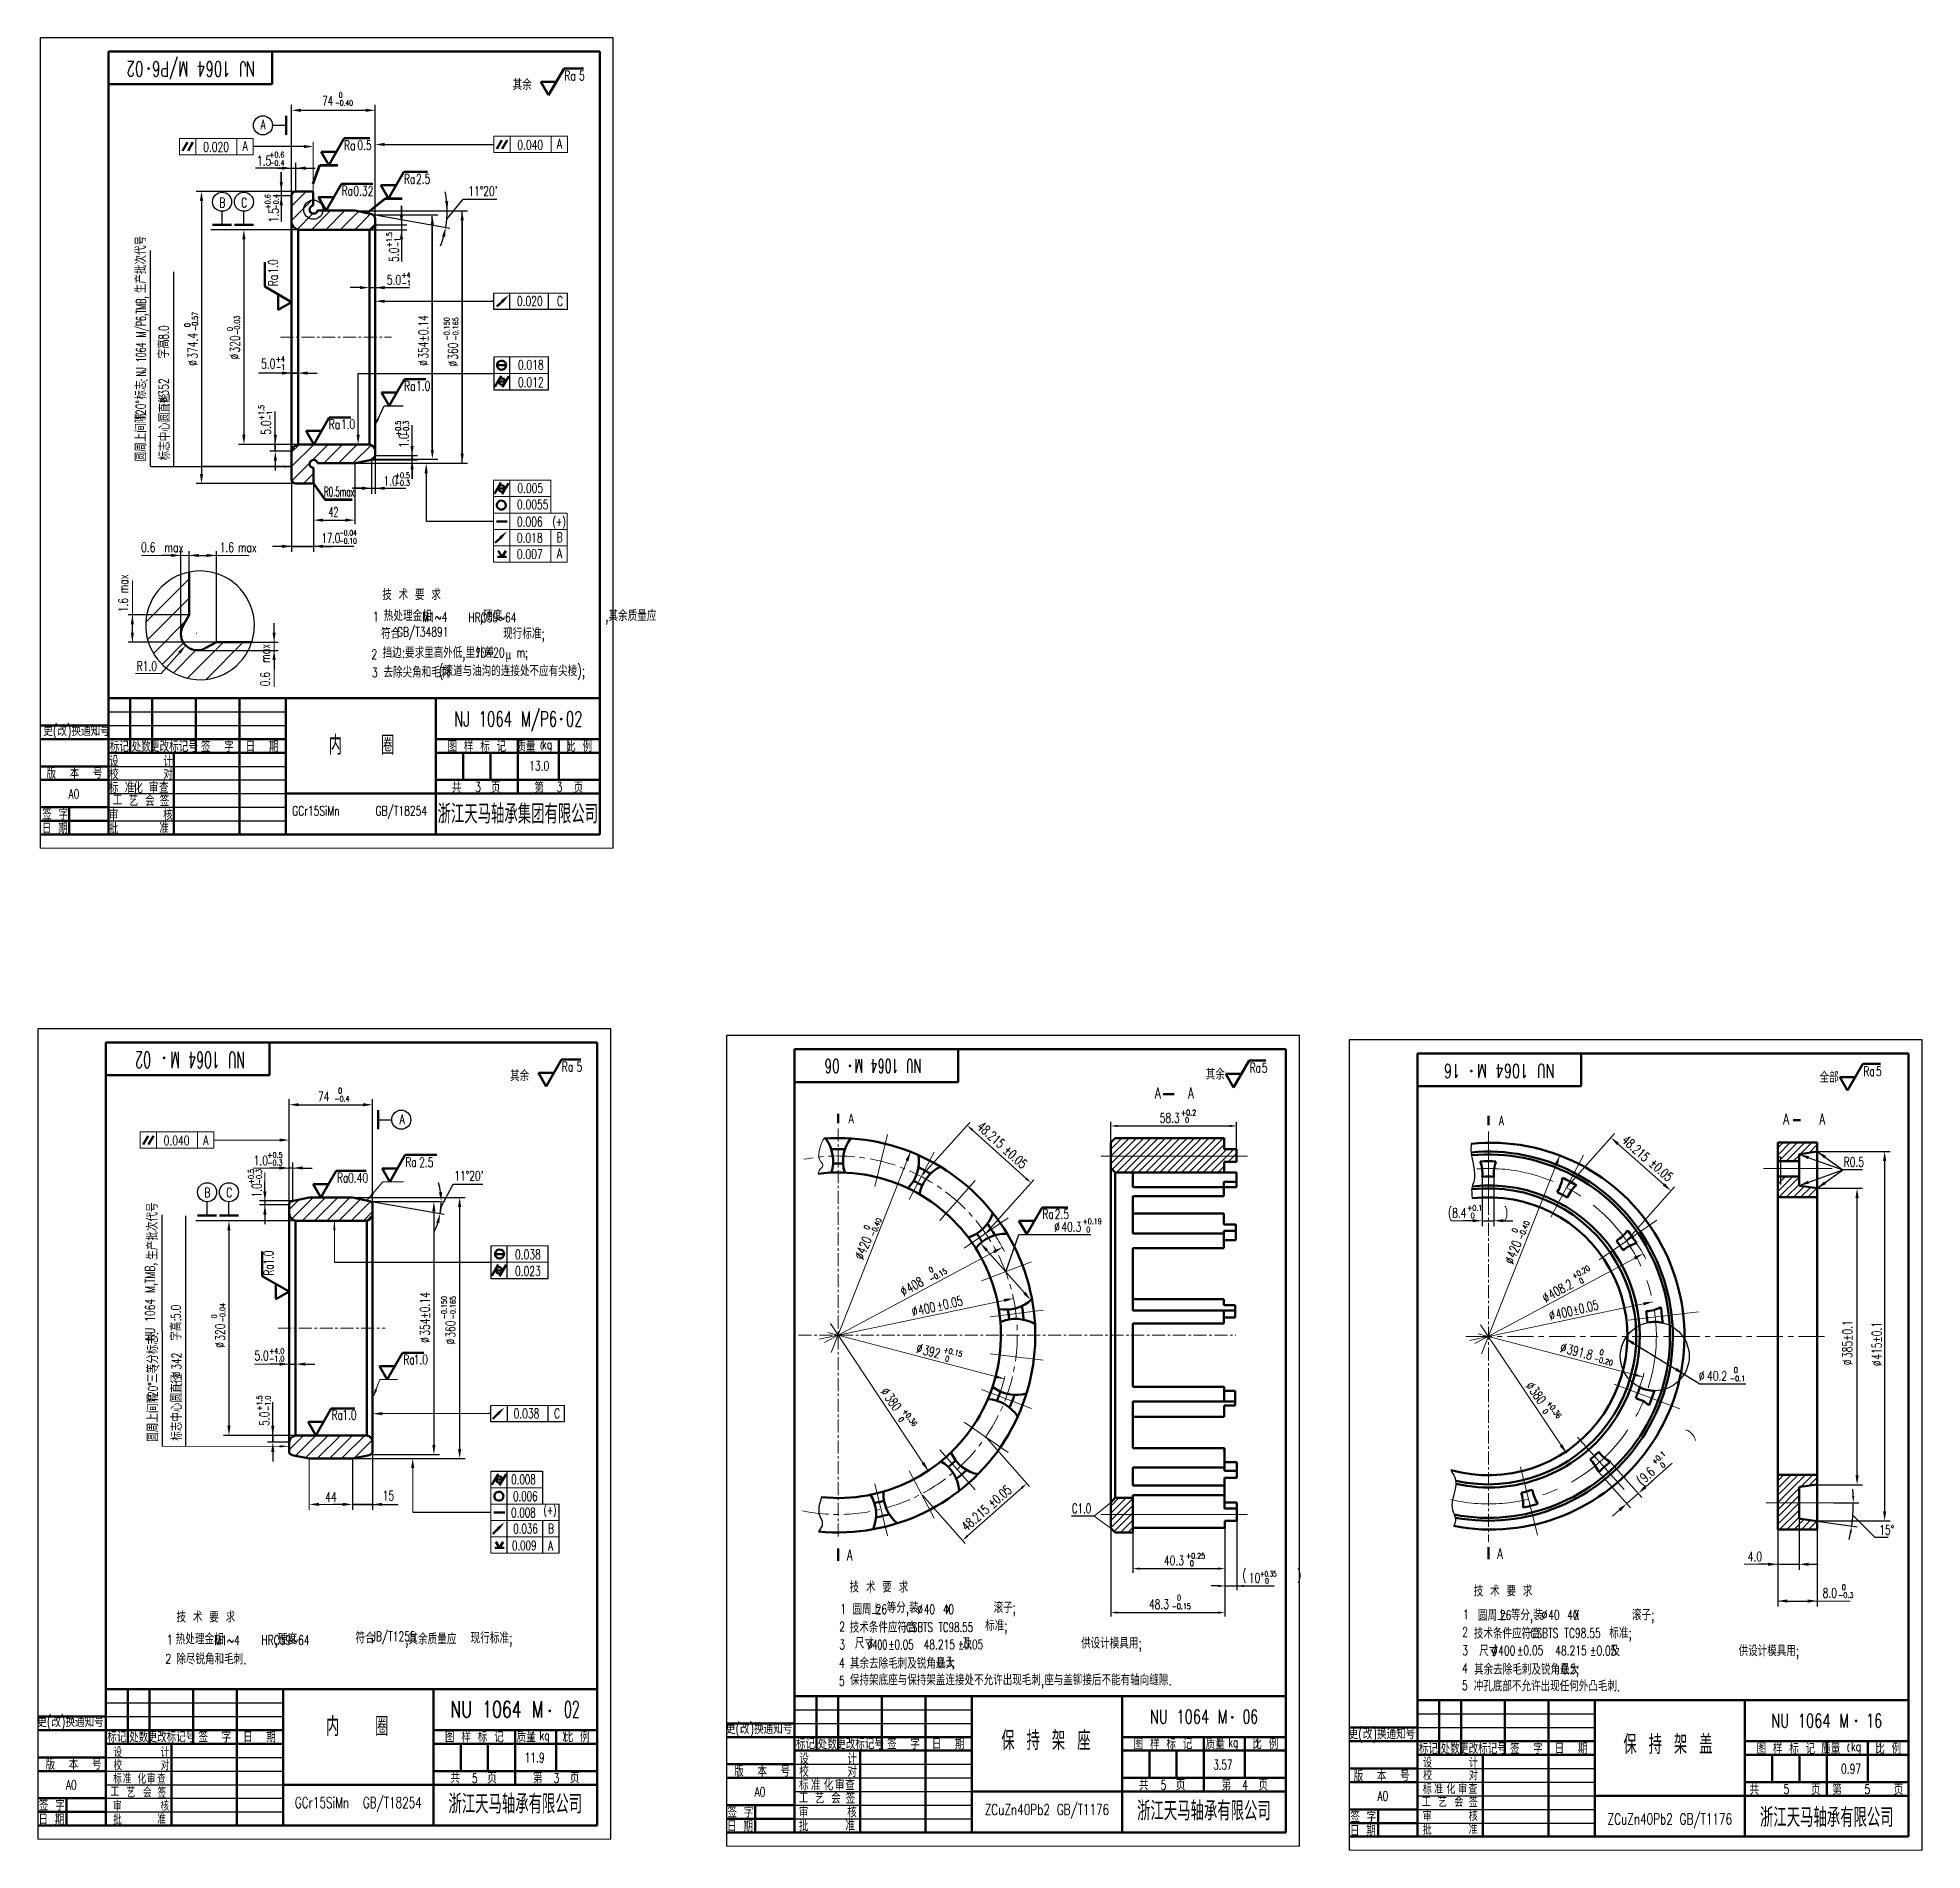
# Model space of a CAD drawing. Header units: millimetres. Extents: x 1952 to 19571, y 795 to 31228.
# Drawn here: x 2449 to 3140, y 795 to 1459 of the extents above; entities that cross this region are included whole.
import ezdxf
from ezdxf.enums import TextEntityAlignment as Align

# ---------------------------------------------------------------- set-up
doc = ezdxf.new("R2010")
doc.units = ezdxf.units.MM
doc.header["$LTSCALE"] = 0.3
doc.linetypes.add('CENTER', pattern=[50.8, 31.75, -6.35, 6.35, -6.35])
for name, color, linetype, lineweight in [('1', 7, 'Continuous', 50), ('2', 7, 'Continuous', 18), ('90', 7, 'Continuous', 18), ('中心线', 7, 'CENTER', 18), ('文字', 7, 'Continuous', 18), ('粗实线', 7, 'Continuous', 50), ('细实线', 7, 'Continuous', 18)]:
    doc.layers.add(name, color=color, linetype=linetype, lineweight=lineweight)
doc.styles.add('HC_GBDIM', font='romans', dxfattribs={"width": 0.667, "bigfont": 'gbcbig'})
doc.styles.add('HCXuHaoStyle', font='txt', dxfattribs={"width": 0.667, "bigfont": 'hzfs'})
doc.styles.add('HZ', font='txt.shx', dxfattribs={"width": 0.67, "bigfont": 'hztxt (2).shx'})
doc.styles.add('HZ 小', font='txt.shx', dxfattribs={"width": 0.7, "bigfont": 'hztxt.shx'})
doc.styles.add('HZTXT', font='txt.shx', dxfattribs={"width": 0.7, "bigfont": 'hztxt.shx'})
doc.styles.get("Standard").update_dxf_attribs({"font": 'simsun.ttc'})
doc.dimstyles.new('1.1水平线性1：1', dxfattribs={"dimtxt": 3.5, "dimasz": 3.5, "dimexe": 2, "dimexo": 0, "dimgap": 1, "dimtad": 1, "dimdec": 7, "dimdsep": 46, "dimtxsty": 'HZ 小', "dimcen": 0, "dimdle": 7, "dimclre": 256, "dimadec": 3, "dimazin": 2, "dimtfac": 0.514286, "dimtdec": 7, "dimtix": 1, "dimtmove": 0, "dimatfit": 3, "dimfxl": 1, "dimtolj": 1, "dimarcsym": 0})
doc.dimstyles.new('HC_GBDIM', dxfattribs={"dimtxt": 3.5, "dimasz": 2.5, "dimexe": 2, "dimexo": 0, "dimgap": 1.5, "dimtad": 1, "dimdec": 1, "dimzin": 0, "dimdsep": 46, "dimtxsty": 'HC_GBDIM', "dimcen": 2.5, "dimclrd": 130, "dimclre": 130, "dimclrt": 3, "dimadec": 0, "dimazin": 0, "dimtfac": 0.714286, "dimtdec": 1, "dimtmove": 0, "dimatfit": 3, "dimfxl": 1, "dimtzin": 0, "dimlwd": -1, "dimlwe": -1, "dimarcsym": 0})
doc.dimstyles.new('ISO-25', dxfattribs={"dimtxt": 2.5, "dimasz": 2.5, "dimexe": 1.25, "dimexo": 0.625, "dimtad": 1, "dimtxsty": 'Standard', "dimcen": 2.5, "dimadec": 0, "dimazin": 0, "dimtfac": 1, "dimtmove": 0, "dimatfit": 3, "dimfxl": 1, "dimarcsym": 0})
doc.dimstyles.get("Standard").update_dxf_attribs({"dimtxt": 0.18, "dimasz": 0.18, "dimexe": 0.18, "dimexo": 0.0625, "dimgap": 0.09, "dimtad": 0, "dimtih": 1, "dimtoh": 1, "dimdec": 4, "dimzin": 0, "dimdsep": 46, "dimtxsty": 'Standard', "dimcen": 0.09, "dimadec": 0, "dimazin": 0, "dimtfac": 1, "dimtdec": 4, "dimtofl": 0, "dimtmove": 0, "dimatfit": 3, "dimfxl": 1, "dimtolj": 1, "dimtzin": 0, "dimarcsym": 0})

msp = doc.modelspace()

# ---------------------------------------------------------------- texts
at = {"color": 0, "linetype": 'Continuous', "style": 'HZ 小', "width": 0.65}
msp.add_text('NJ 1064 M/P6 02', height=5.5, rotation=180, dxfattribs=at).set_placement((2505.52827115, 1450.58241892), align=Align.CENTER)
at = {"color": 7, "width": 0.7}
for s, height, style, p in [('其余', 4, 'HZTXT', (2623.40223099, 1440.06246654)), ('0.6', 3.5, 'HZTXT', (2487.2798952, 1270.79412001)), ('   max', 3.5, 'HZTXT', (2488.71573894, 1270.77942579)), ('1.6', 3.5, 'HZTXT', (2516.09076308, 1270.80326607)), ('  max', 3.5, 'HZTXT', (2518.36404553, 1270.80154174)), ('R1.0', 3.5, 'HZTXT', (2485.65873594, 1227.23881936)), ('全部', 4, 'HZ 小', (3102.30946419, 1076.3495175)), ('A    A', 4, 'HZ 小', (3089.04042817, 1061.05618523)), ('A', 4, 'HZ 小', (2984.14198159, 901.84443023)), ('1', 3.5, 'HZ 小', (2971.72316938, 879.78181879)), ('26', 3.5, 'HZ 小', (2985.16379253, 879.47663786)), ('2', 3.5, 'HZ 小', (2971.37670662, 873.32846636)), ('4', 3.5, 'HZ 小', (2971.27660883, 859.99278017)), ('3', 3.5, 'HZ 小', (2971.3803621, 866.56227532)), ('400', 3.5, 'HZ 小', (2984.5487769, 866.48512715)), ('48.215', 3.5, 'HZ 小', (3005.45673942, 866.53367907)), ('0.5;', 3.5, 'HZ 小', (3007.82172616, 859.75511052)), ('5', 3.5, 'HZ 小', (2971.27660883, 853.7735242)), ('A0', 3.5, 'HZ 小', (2940.308304, 813.24783074))]:
    msp.add_text(s, height=height, dxfattribs=dict(at, style=style)).set_placement(p)
for s, height, style, width, p in [('Ra', 3.5, 'HZTXT', 0.7, (2642.37607365, 1443.59034275)), ('5', 3.5, 'HZTXT', 0.7, (2647.75680707, 1443.60905647)), ('A', 3.5, 'HZTXT', 0.7, (2531.01530915, 1425.69896123)), ('0.020', 3.5, 'HZTXT', 0.7, (2510.02504745, 1417.4777219)), ('1.5', 3.5, 'HZTXT', 0.7, (2529.70886865, 1412.45416958)), ('+0.6', 2, 'HZTXT', 0.7, (2534.23111958, 1415.39568721)), ('Ra', 3.5, 'HZTXT', 0.7, (2561.63330628, 1418.06951717)), ('0.5', 3.5, 'HZTXT', 0.7, (2566.52388518, 1418.13661054)), ('0.040', 3.5, 'HZTXT', 0.7, (2625.13504745, 1418.24526585)), ('-0.4', 2, 'HZTXT', 0.7, (2534.23111958, 1412.39568721)), ('Ra', 3.5, 'HZTXT', 0.7, (2583.56463176, 1405.74767535)), ('2.5', 3.5, 'HZTXT', 0.7, (2587.99218341, 1405.78075405)), ('Ra', 3.5, 'HZTXT', 0.7, (2560.7208469, 1401.48095111)), ('0.32', 3.5, 'HZTXT', 0.7, (2565.06410884, 1401.36916779)), ("11%%D20'", 3.5, 'HZTXT', 0.7, (2607.16030757, 1401.2992111)), ('B', 3.5, 'HZTXT', 0.7, (2515.94210698, 1397.08332872)), ('C', 3.5, 'HZTXT', 0.7, (2523.94210698, 1397.08332872)), ('0.020', 3.5, 'HZTXT', 0.7, (2624.98252478, 1361.03091255)), ('C', 3.5, 'HZTXT', 0.7, (2639.65393403, 1361.03352811)), ('0.018', 3.5, 'HZTXT', 0.7, (2625.33210698, 1337.66953923)), ('Ra', 3.5, 'HZTXT', 0.7, (2583.66883202, 1329.88794391)), ('1.0', 3.5, 'HZTXT', 0.7, (2588.02052329, 1329.92857411)), ('0.012', 3.5, 'HZTXT', 0.7, (2625.33210698, 1331.25757202)), ('Ra', 3.5, 'HZTXT', 0.7, (2556.05575862, 1315.8624673)), ('1.0', 3.5, 'HZTXT', 0.7, (2560.47344636, 1315.9030975)), ('R0.5max', 3.5, 'HZTXT', 0.54, (2554.3256557, 1291.18392674)), ('0.005', 3.5, 'HZTXT', 0.7, (2625.12520792, 1292.46813982)), ('42', 3.5, 'HZTXT', 0.6, (2555.96665095, 1283.69707436)), ('0.0055', 3.5, 'HZTXT', 0.7, (2625.00288665, 1286.47032622)), ('0.018', 3.5, 'HZTXT', 0.7, (2624.95370819, 1274.24693991)), ('0.006', 3.5, 'HZTXT', 0.7, (2624.97135875, 1280.16435722)), ('(+)', 3, 'HZTXT', 0.7, (2638.02338482, 1280.44513484)), ('B', 3.5, 'HZTXT', 0.7, (2639.53393403, 1274.43330518)), ('0.007', 3.5, 'HZTXT', 0.7, (2624.95370819, 1268.27258281)), ('A', 3.5, 'HZTXT', 0.7, (2639.67904181, 1268.536845)), ('13.0', 3.5, 'HZTXT', 0.7, (2629.48184013, 1190.70320397)), ('A', 3.5, 'HZ 小', 0.7, (2984.77152972, 1060.76778857)), ('R0.5', 3.5, 'HZ 小', 0.7, (3111.17252654, 1045.54875198)), ('(        )', 3.5, 'HZ 小', 0.7, (2966.13719994, 1026.99610889)), ('8.4', 3.5, 'HZ 小', 0.7, (2967.69611012, 1026.91960886)), ('+0.1', 2, 'HZ 小', 0.7, (2973.15354406, 1029.46161866)), ('0', 2, 'HZ 小', 0.7, (2974.4785045, 1026.65748944)), ('%%c', 3.5, 'HZ 小', 0.7, (3058.07933811, 967.11954973)), ('40.2', 3.5, 'HZ 小', 0.7, (3061.10250605, 967.16931927)), ('-0.1', 2, 'HZ 小', 0.7, (3069.48611906, 966.95209895)), ('-0.1', 2, 'HZ 小', 0.7, (3069.48611906, 966.95209895)), ('0', 2, 'HZ 小', 0.7, (3070.8951001, 970.06940056)), ('0', 2, 'HZ 小', 0.7, (3070.8951001, 970.06940056)), ('15%%D', 3.5, 'HZ 小', 0.7, (3124.18862244, 910.69267195)), ('4.0', 3.5, 'HZ 小', 0.7, (3076.00740795, 900.98419587)), ('8.0', 3.5, 'HZ 小', 0.7, (3103.45067815, 887.6323415)), ('0', 2, 'HZ 小', 0.7, (3110.47250715, 890.46070929)), ('-0.3', 2, 'HZ 小', 0.7, (3109.1283769, 887.59491577)), ('%%c    X', 3.5, 'HZ 小', 0.7, (3000.47884089, 879.56516086)), ('40', 3.5, 'HZ 小', 0.7, (3002.88085857, 879.60379634)), ('40', 3.5, 'HZ 小', 0.7, (3009.86356172, 879.60379634)), ('CSBTS TC98.55', 3.5, 'HZ 小', 0.7, (2996.32177286, 872.92060574)), ('%%C', 3.5, 'HZ 小', 0.7, (2982.19072678, 866.50873798)), ('%%p0.05', 3.5, 'HZ 小', 0.7, (2991.447617, 866.59209328)), ('%%p0.05', 3.5, 'HZ 小', 0.7, (3018.26008361, 866.47725401)), ('0.97', 3.5, 'HZ 小', 0.7, (3110.18029844, 823.21657261))]:
    msp.add_text(s, height=height, dxfattribs=dict(style=style, width=width)).set_placement(p)
for s, height, rotation, style, width, p in [('+0.6', 2, 90, 'HZTXT', 0.7, (2534.67185595, 1396.33883093)), ('1.5', 3.5, 90, 'HZTXT', 0.7, (2537.61337358, 1391.57089927)), ('-0.4', 2, 90, 'HZTXT', 0.7, (2537.67185595, 1396.33883093)), ('1.0', 3.5, 90, 'HZTXT', 0.7, (2537.36514986, 1372.82340299)), ('Ra', 3.5, 90, 'HZTXT', 0.7, (2537.40578006, 1368.20073955)), ('NJ 1064 M/P6,TMB, ', 3.5, 90, 'HZTXT', 0.6, (2489.01009133, 1335.07281653)), ('0', 2, 90, 'HZTXT', 0.7, (2505.223332, 1353.20357607)), ('-0.57', 2, 90, 'HZTXT', 0.7, (2508.03581522, 1351.77231164)), ('8.0', 3.5, 90, 'HZTXT', 0.7, (2497.32682909, 1348.59982595)), ('374.4', 3.5, 90, 'HZTXT', 0.7, (2507.93344444, 1341.64230059)), ('%%c', 3.5, 90, 'HZTXT', 0.7, (2507.99173583, 1339.04230059)), ('352', 3.5, 90, 'HZTXT', 0.7, (2497.33690473, 1328.12777841)), ('120%%d', 3.5, 90, 'HZTXT', 0.7, (2488.90902125, 1318.90992457)), ('%%c', 3.5, 90, 'HZTXT', 0.7, (2497.33690473, 1325.44199334)), ('  max', 3.5, 90, 'HZTXT', 0.7, (2482.51635728, 1251.29540198)), ('1.6', 3.5, 90, 'HZTXT', 0.7, (2482.45582011, 1248.73587368)), ('   max', 3.5, 90, 'HZTXT', 0.7, (2534.50900984, 1223.07330366)), ('0.6', 3.5, 90, 'HZTXT', 0.7, (2534.50448516, 1221.60455533)), ('48.215', 3.5, 318.0052955158, 'HZ 小', 0.7, (3029.52662211, 1054.84222518)), ('0', 2, 68.1278940749, 'HZ 小', 0.7, (2991.3158355, 1021.17569312)), ('-0.40', 2, 68.1278940749, 'HZ 小', 0.7, (2993.53560975, 1018.66890189)), ('420', 3.5, 68.1278940749, 'HZ 小', 0.7, (2990.86657978, 1011.80148637)), ('%%c', 3.5, 67.3698556962, 'HZ 小', 0.7, (2990.07927874, 1009.46210142)), ('+0.20', 2, 29.5923301169, 'HZ 小', 0.7, (3012.30091586, 1004.32579936)), ('408.2', 3.5, 29.5923301169, 'HZ 小', 0.7, (3004.14959784, 996.83596316)), ('0', 2, 29.5923301169, 'HZ 小', 0.7, (3014.91367063, 1002.53179117)), ('%%c', 3.5, 29.7155317956, 'HZ 小', 0.7, (3001.98754057, 995.56765563)), ('400%%P0.05', 3.5, 13.1410985626, 'HZ 小', 0.7, (3006.08706524, 989.70640717)), ('%%c', 3.5, 12.9859299839, 'HZ 小', 0.7, (3003.63267721, 989.19871731)), ('385%%P0.1', 3.5, 90, 'HZ 小', 0.7, (3114.27049436, 975.45463014)), ('415%%P0.1', 3.5, 90, 'HZ 小', 0.7, (3125.03094346, 974.8227517)), ('%%c', 3.5, 346.3702084572, 'HZ 小', 0.7, (3007.02227512, 977.72577633)), ('391.8', 3.5, 345.6534103245, 'HZ 小', 0.7, (3009.48158222, 977.10937769)), ('-0.20', 2, 345.6534103245, 'HZ 小', 0.7, (3019.45938544, 974.36723644)), ('0', 2, 345.6534103245, 'HZ 小', 0.7, (3021.51464771, 976.75533323)), ('%%c', 3.5, 90, 'HZ 小', 0.7, (3114.32704655, 972.83212525)), ('%%c', 3.5, 90, 'HZ 小', 0.7, (3125.13117376, 972.47392656)), ('%%c', 3.5, 305.1279255093, 'HZ 小', 0.7, (2994.35301634, 965.14269116)), ('380', 3.5, 305.2299087014, 'HZ 小', 0.7, (2995.87720026, 963.34642395)), ('0', 2, 305.2299087014, 'HZ 小', 0.7, (3000.63071036, 955.91673327)), ('+0.36', 2, 305.2299087014, 'HZ 小', 0.7, (3002.20659326, 958.88029415)), ('(          )', 3.5, 43.4373946618, 'HZ 小', 0.7, (3037.38408057, 928.5034357)), ('+0.1', 2, 42.0007947975, 'HZ 小', 0.7, (3041.90834946, 936.29905971)), ('9.6', 3.5, 43, 'HZ 小', 0.7, (3038.47185965, 929.69836149)), ('0', 2, 42.0007947975, 'HZ 小', 0.7, (3044.9628361, 935.01245994))]:
    msp.add_text(s, height=height, rotation=rotation, dxfattribs=dict(style=style, width=width)).set_placement(p)
at = {"color": 0, "linetype": 'Continuous', "style": 'HZ 小', "width": 0.7}
for s, height, p in [('354±0.14', 3.5, (2592.45762608, 1341.64665915)), ('-0.150', 2, (2600.29347495, 1348.32330247)), ('-0.165', 2, (2603.49079572, 1348.32330247))]:
    msp.add_text(s, height=height, rotation=90, dxfattribs=at).set_placement(p)
at = {"color": 7, "style": 'HZTXT', "width": 0.7}
for s, height, p in [('字高:', 4, (2497.54743605, 1341.78239175)), (':', 3.5, (2489.53310564, 1333.29220778)), ('标志', 4, (2489.15401428, 1326.68311658)), ('标志中心圆直径', 4, (2497.82700491, 1304.3830511)), (':', 3.5, (2497.82700491, 1324.2926674)), ('圆周上间隔', 4, (2489.15401428, 1304.00766198))]:
    msp.add_text(s, height=height, rotation=90, dxfattribs=at).set_placement(p)
at = {"color": 0, "style": 'HZ 小', "width": 0.7}
for s, p in [('360', (2603.30000145, 1341.2465858)), ('∅', (2592.45762608, 1339.04665915)), ('∅', (2603.30000145, 1338.7465858))]:
    msp.add_text(s, height=3.5, rotation=90, dxfattribs=at).set_placement(p)
at = {"width": 0.7}
for s, style, p in [('    (      )', 'HZTXT', (2636.00079651, 1199.7741002)), ('    (       )', 'HZ 小', (3115.65513716, 832.57181148))]:
    msp.add_text(s, height=2, dxfattribs=dict(at, style=style)).set_placement(p, align=Align.MIDDLE)
at = {"style": 'HZ 小', "width": 0.7}
msp.add_text('NU 1064 M  16', height=5, rotation=180, dxfattribs=at).set_placement((2985.00214, 1083.18255914), align=Align.CENTER)
msp.add_text('ZCuZn40Pb2 GB/T1176', height=4, dxfattribs=at).set_placement((3047.45783839, 804.53001874), align=Align.CENTER)
at = {"color": 0}
for s, insert, char_height, width, attachment_point, style in [('{\\W0.65;74}', (2553.67643728, 1434.39851615), 3.5, 7.9625, 7, 'HZ 小'), ('{\\W0.65;0}', (2559.7207953, 1437.32034376), 2, 0.975, 7, 'HZ 小'), ('{\\W0.65;-0.40}', (2558.35508809, 1434.37374098), 2, 7.475, 7, 'HZ 小'), ('{\\W0.65;17.0}', (2553.40239793, 1274.1730517), 3.5, 8.53125, 7, 'HZ 小'), ('{\\W0.65;-0.04}', (2559.78658908, 1276.83930143), 2, 7.15, 7, 'HZ 小'), ('{\\W0.65;-0.10}', (2559.78658908, 1273.86913691), 2, 6.5, 7, 'HZ 小'), ('A0', (2460.66091295, 1180.450119), 3.5, 5.5125, 7, 'HZ 小'), ('GCr15SiMn      GB/T18254', (2567.35239129, 1173.05819674), 3.5, 71.05, 8, 'HZ 小'), ('其余', (2622.47638673, 1076.9069877), 4, 8.05, 7, 'HZ 小'), ('Ra', (2641.45022939, 1080.4348639), 3.5, 6.125, 7, 'HZ 小'), ('5', (2646.83096281, 1080.45357763), 3.5, 2.45, 7, 'HZ 小'), ('74', (2552.07768274, 1069.55070413), 3.5, 8.575, 7, 'HZ 小'), ('-0.4', (2558.12406837, 1069.47332006), 2, 8.05, 7, 'HZ 小'), ('0', (2559.48977558, 1072.41992284), 2, 1.05, 7, 'HZ 小'), ('A', (2581.99606488, 1061.17144918), 3.5, 2.45, 7, 'HZ 小'), ('0.040', (2495.55829572, 1053.40339341), 3.5, 12.8625, 7, 'HZ 小'), ('Ra', (2559.02983085, 1039.82371865), 3.5, 6.125, 7, 'HZ 小'), ('0.40', (2563.13451541, 1039.73491754), 3.5, 9.8, 7, 'HZ 小'), ('Ra', (2584.0573976, 1045.49051569), 3.5, 6.125, 7, 'HZ 小'), ('2.5', (2589.16512217, 1045.44206263), 3.5, 7.35, 7, 'HZ 小'), ("11%%D20'", (2602.03545189, 1040.47798602), 3.5, 14.7, 7, 'HZ 小'), ('B', (2510.46219267, 1034.35280615), 3.5, 2.45, 7, 'HZ 小'), ('C', (2518.46219267, 1034.35280615), 3.5, 2.45, 7, 'HZ 小'), ('0.038', (2624.28626272, 1011.67419713), 3.5, 11.6375, 7, 'HZ 小'), ('0.023', (2624.28626272, 1005.5654697), 3.5, 12.8625, 7, 'HZ 小'), ('{\\W0.7;5.0}', (2528.81963506, 974.58722226), 3.5, 6.7375, 7, 'HZ'), ('{\\W0.7;-1.0}', (2534.19457074, 974.24062814), 2, 5.25, 7, 'HZ'), ('{\\W0.7;+4.0}', (2534.2111527, 977.03310173), 2, 5.95, 7, 'HZ'), ('Ra', (2583.34520394, 973.14743682), 3.5, 6.125, 7, 'HZ 小'), ('1.0', (2587.12674843, 973.18806702), 3.5, 5.5125, 7, 'HZ 小'), ('Ra', (2557.05503562, 952.84760611), 3.5, 6.125, 7, 'HZ 小'), ('1.0', (2560.9856305, 952.86191594), 3.5, 5.5125, 7, 'HZ 小'), ('0.038', (2623.74881274, 953.4054571), 3.5, 12.25, 7, 'HZ 小'), ('C', (2638.60808977, 953.40807266), 3.5, 2.45, 7, 'HZ 小'), ('{\\W0.666;0.008}', (2622.8897785, 929.24465966), 3.5, 12.23775, 7, 'HZ'), ('15', (2575.78632707, 923.26603516), 3.5, 9.1875, 7, 'HZ 小'), ('{\\W0.666;0.006}', (2623.57001903, 923.04630671), 3.5, 12.23775, 7, 'HZ'), ('{\\W0.666;0.008}', (2622.87654662, 917.05806479), 3.5, 12.23775, 7, 'HZ'), ('{\\W0.666;(+)}', (2634.80129721, 917.2209237), 3, 5.994, 7, 'HZ'), ('{\\W0.666;0.036}', (2623.63890621, 911.17791039), 3.5, 10.4895, 7, 'HZ'), ('{\\W0.666;B}', (2636.45626272, 911.22302012), 3.5, 2.331, 7, 'HZ'), ('{\\W0.666;0.009}', (2623.18299401, 905.00862136), 3.5, 12.23775, 7, 'HZ'), ('{\\W0.666;A}', (2636.45626272, 904.98481451), 3.5, 2.331, 7, 'HZ'), ('1', (2496.71368656, 870.52133025), 3.5, 1.225, 7, 'HZ 小'), ('M1~4', (2514.17840905, 870.24498993), 3.5, 12.25, 7, 'HZ 小'), ('HRC59~64', (2531.36945969, 870.35455259), 3.5, 28.175, 7, 'HZ 小'), ('2', (2496.19271747, 863.50501848), 3.5, 2.45, 7, 'HZ 小'), ('    (       )', (2633.36054932, 836.61862136), 2, 18.9, 5, 'HZ 小'), ('11.9', (2627.78163036, 827.30530992), 3.5, 9.8, 7, 'HZ 小'), ('A0', (2459.72811905, 817.29463981), 3.5, 5.5125, 7, 'HZ 小'), ('GCr15SiMn  GB/T18254', (2566.87765348, 809.22862136), 4, 77, 8, 'HZ 小')]:
    msp.add_mtext(s, dxfattribs=dict(at, insert=insert, char_height=char_height, width=width, attachment_point=attachment_point, style=style))
for s, insert, char_height, width, attachment_point, style in [('1', (2572.24242386, 1245.36885997), 3.5, 1.225, 7, 'HZ 小'), ('M1~4', (2590.27713679, 1245.22296594), 3.5, 12.25, 7, 'HZ 小'), ('HRC59~64', (2607.20102865, 1245.08000584), 3.5, 28.175, 7, 'HZ 小'), ('2', (2571.68795877, 1231.59111858), 3.5, 2.45, 7, 'HZ 小'), ('10~20  m;', (2609.57704787, 1231.14832114), 3.5, 23.8875, 7, 'HZ 小'), ('{\\fKaiTi|b0|i0|c118|p0;μ}', (2620.81371183, 1234.99775282), 3.5, 2.2419140852, 1, 'HZ 小'), ('3', (2571.83468011, 1224.90712337), 3.5, 2.45, 7, 'HZ 小'), ('{\\W0.7;A}', (2746.47891081, 1061.50050816), 3.5, 2.45, 7, 'HZTXT'), ('{\\W0.666;C1.0}', (2828.33509876, 918.59773442), 3.5, 9.90675, 7, 'HZTXT'), ('+0.25', (2870.1492656, 901.96970277), 2, 7.35, 7, 'HZTXT'), ('{\\W0.7;0}', (2871.5652562, 899.24206184), 2, 1.05, 7, 'HZTXT'), ('{\\W0.666;(         )}', (2890.84594459, 893.09704466), 3.5, 20.979, 7, 'HZTXT'), ('10', (2893.17235426, 893.13265272), 3.5, 7.35, 7, 'HZTXT'), ('{\\W0.6;+0.35}', (2897.29565896, 895.38444031), 2, 6.9, 7, 'HZTXT'), ('{\\W0.6; 0}', (2897.90543635, 892.70947029), 2, 2.7, 7, 'HZTXT'), ('{\\W0.666;%%C    X}', (2771.76146479, 881.58765363), 3.5, 12.8205, 7, 'HZTXT'), ('{\\W0.666;40}', (2774.16348247, 881.62628911), 3.5, 4.662, 7, 'HZTXT'), ('{\\W0.666;40}', (2781.14618562, 881.62628911), 3.5, 5.24475, 7, 'HZTXT'), ('{\\W0.666;CSBTS TC98.55}', (2767.60439676, 875.08607276), 3.5, 41.958, 7, 'HZTXT'), ('{\\W0.666;%%C}', (2753.42558264, 868.69598276), 3.5, 2.331, 7, 'HZTXT'), ('{\\W0.666;%%P0.05}', (2761.16811638, 868.68739264), 3.5, 12.8205, 7, 'HZTXT'), ('{\\W0.666;%%P0.05}', (2786.59618737, 868.74933169), 3.5, 12.8205, 7, 'HZTXT'), ('{\\W0.666667;    (         )}', (2886.24126933, 834.08548575), 2, 18.000009, 5, 'HZTXT'), ('{\\W0.666;3.57}', (2880.17714181, 824.69136445), 3.5, 12.23775, 7, 'HZTXT'), ('{\\W0.7;ZCuZn40Pb2 GB/T1176}', (2819.21996981, 806.69548575), 4, 74.9, 8, 'HZTXT')]:
    msp.add_mtext(s, dxfattribs=dict(insert=insert, char_height=char_height, width=width, attachment_point=attachment_point, style=style))
for s, insert, char_height, width, attachment_point, rotation, style in [('{\\W0.56;\\f|b0|i0|c134|p0;\\C256;NU 1064 M \\FSystem,hztxt.shx|c134; \\Ftxt.shx,hztxt.shx|c134;\\C0; 02}', (2505.28584698, 1087.69386938), 6, 101.7805719563, 8, 180, 'HZ 小'), ('1.0', (2535.75314529, 1009.61878393), 3.5, 5.5125, 7, 90, 'HZ 小'), ('Ra', (2535.76168107, 1005.62121732), 3.5, 6.125, 7, 90, 'HZ 小'), ('354%%P0.14', (2593.03664647, 983.60999178), 3.5, 24.5, 7, 90, 'HZ 小'), ('-0.150', (2599.30152244, 989.64518174), 2, 9.1, 7, 90, 'HZ 小'), ('-0.165', (2602.49884321, 989.64518174), 2, 9.45, 7, 90, 'HZ 小'), ('360', (2602.38942419, 982.89053216), 3.5, 9.8, 7, 90, 'HZ 小'), ('%%C', (2593.03664647, 981.00999178), 3.5, 2.45, 7, 90, 'HZ 小'), ('%%C', (2602.38942419, 980.39053216), 3.5, 2.45, 7, 90, 'HZ 小'), ('120%%D', (2493.3242374, 959.01074298), 3.5, 10.4125, 7, 90, 'HZ 小'), ('圆周上间隔', (2493.56923044, 944.77916516), 4, 19.95, 7, 90, 'HZ 小'), ('{\\W0.7;5.0}', (2534.21528862, 950.58220797), 3.5, 6.7375, 7, 90, 'HZ')]:
    msp.add_mtext(s, dxfattribs=dict(at, insert=insert, char_height=char_height, width=width, attachment_point=attachment_point, rotation=rotation, style=style))
for s, insert, char_height, attachment_point, rotation, style in [('{\\W0.6;\\C0;NU 1064 M \\W0.65;\\C256; 06}', (2755.46291117, 1084.94014437), 5, 8, 180, 'HZTXT'), (':', (2493.88788675, 972.1321703), 3.5, 7, 90, 'HZ 小')]:
    msp.add_mtext(s, dxfattribs=dict(insert=insert, char_height=char_height, attachment_point=attachment_point, rotation=rotation, style=style))
at = {"color": 7, "attachment_point": 7, "style": 'HZTXT'}
for s, insert, char_height, width in [('{\\W0.7;其余}', (2877.41025708, 1077.46837712), 4, 8.05), ('A    A', (2858.75975686, 1070.5945846), 4, 15.4), ('{\\W0.7;A}', (2745.84936268, 901.29558754), 4, 2.8), ('{\\W0.7;1}', (2743.4853008, 881.78232646), 3.5, 1.225), ('26', (2756.44641643, 881.64210488), 3.5, 4.9), ('{\\W0.7;2}', (2743.13883804, 875.32897403), 3.5, 2.45), ('{\\W0.6667;3}', (2743.14249352, 868.69768204), 3.5, 2.33345), ('{\\W0.6;400}', (2755.27571165, 868.67237193), 3.5, 6.125), ('48.215', (2773.98393235, 868.74042347), 3.5, 18.375), ('{\\W0.7;4}', (2743.03874025, 861.99328783), 3.5, 2.45), ('{\\W0.7;0.3;}', (2779.10435006, 861.33724421), 3.5, 8.575), ('{\\W0.7;5}', (2743.03874025, 855.3932568), 3.5, 2.45), ('A0', (2712.07043542, 814.76150502), 3.5, 4.9)]:
    msp.add_mtext(s, dxfattribs=dict(at, insert=insert, char_height=char_height, width=width))
at = {"color": 1, "attachment_point": 7, "style": 'HZTXT'}
for s, insert, char_height, width in [('58.3', (2860.52204018, 1061.6904128), 3.5, 11.025), ('{\\W0.7;+0.2}', (2868.30682181, 1064.3792701), 2, 5.95), ('{\\W0.7; 0}', (2868.30682181, 1061.66074455), 2, 3.15), ('{\\W0.666;%%C}', (2821.90294901, 1021.74506221), 3.5, 2.331), ('40.3', (2824.48058795, 1021.79483175), 3.5, 13.475), ('+0.19', (2832.25377559, 1024.54477173), 2, 7), ('{\\W0.7;0}', (2833.66275663, 1021.54477173), 2, 1.05), ('40.3', (2862.06649461, 899.50124625), 3.5, 10.4125), ('48.3', (2856.59038201, 883.46834169), 3.5, 10.4125), ('{\\W0.7;-0.15}', (2864.89271465, 883.47068519), 2, 7.35), ('{\\W0.7; 0}', (2865.3631699, 886.6449073), 2, 3.15)]:
    msp.add_mtext(s, dxfattribs=dict(at, insert=insert, char_height=char_height, width=width))
at = {"attachment_point": 7}
for s, insert, char_height, width, rotation, style in [('48.215', (2793.28340437, 1059.79849977), 3.5, 23.1012426919, 318.0052955158, 'HZTXT'), ('{\\W0.7;0}', (2753.81997376, 1022.30155576), 2, 8.1175570975, 67, 'HZTXT'), ('-0.40', (2755.98997376, 1019.75155576), 2, 15.1175570975, 67, 'HZTXT'), ('NU 1064 M,TMB, ', (2493.36487244, 981.94519472), 3.5, 47.25, 90, 'HZ 小'), ('{\\W0.7;0}', (2776.55684658, 1006.59691035), 2, 2.7537060413, 29.5923301169, 'HZTXT'), ('{\\W0.666;%%C}', (2766.74813638, 997.99049812), 3.5, 5.3274336201, 29.7155317956, 'HZTXT'), ('408', (2768.91394892, 999.20942278), 3.5, 15.2314855723, 29.5923301169, 'HZTXT'), ('{\\W0.7;-0.15}', (2776.73204192, 1003.25112096), 2, 9.0537060413, 29.5923301169, 'HZTXT'), ('5.0', (2501.74204525, 989.72589648), 3.5, 6.7375, 90, 'HZ 小'), ('{\\W0.666;%%C}', (2770.14273176, 990.71495169), 3.5, 3.5417001316, 12.9859299839, 'HZTXT'), ('400', (2772.50537066, 991.17553259), 3.5, 7.3506837171, 13.1410985626, 'HZTXT'), ('{\\W0.7;%%P0.05}', (2779.24436018, 992.70893458), 3.5, 14.7006837171, 13.1410985626, 'HZTXT'), ('字高:', (2502.07415436, 981.80553556), 4, 7.84, 90, 'HZ 小'), ('三等分标志:', (2493.50879539, 966.36535923), 4, 20.965, 90, 'HZ 小'), ('342', (2501.98488737, 971.14062573), 3.5, 9.1875, 90, 'HZ 小'), ('{\\W0.666;%%C}', (2771.12986073, 977.4929673), 3.5, 3.6039985956, 346.3702084572, 'HZTXT'), ('392', (2773.51608851, 976.83973097), 3.5, 11.1427555324, 345.6534103245, 'HZTXT'), ('{\\W0.7;+0.15}', (2781.12340288, 977.61309953), 2, 8.1172888757, 345.6534103245, 'HZTXT'), ('{\\W0.7;0}', (2781.67479466, 974.39018951), 2, 1.8172888757, 345.6534103245, 'HZTXT'), ('%%C', (2501.98488737, 968.45484066), 3.5, 2.45, 90, 'HZ 小'), ('{\\W0.666;%%C}', (2758.05219589, 963.00802448), 3.5, 9.7932606034, 305.1279255093, 'HZTXT'), ('%%P0.05', (2799.38027831, 920.22150036), 3.5, 21.7296317842, 41.0985428588, 'HZTXT'), ('48.215', (2789.81481931, 911.78967555), 3.5, 22.9546317842, 41.0985428588, 'HZTXT')]:
    msp.add_mtext(s, dxfattribs=dict(at, insert=insert, char_height=char_height, width=width, rotation=rotation, style=style))
at = {"color": 1, "attachment_point": 7}
for s, insert, char_height, width, rotation, style in [('420', (2752.62554886, 1013.25909475), 3.5, 25.2307249206, 67, 'HZTXT'), ('{\\W0.666;%%C}', (2751.85037542, 1011.25277019), 3.5, 14.924635529, 67.3698556962, 'HZTXT'), ('标志中心圆直径', (2502.24222106, 945.15455428), 4, 29.19, 90, 'HZ 小'), ('380', (2759.61498332, 960.86676158), 3.5, 18.4591077322, 305.2299087014, 'HZTXT'), ('{\\W0.7;0}', (2764.55800127, 952.98237032), 2, 5.2980615613, 305.2299087014, 'HZTXT'), ('+0.36', (2766.13388417, 955.94593119), 2, 12.2980615613, 305.2299087014, 'HZTXT')]:
    msp.add_mtext(s, dxfattribs=dict(at, insert=insert, char_height=char_height, width=width, rotation=rotation, style=style))
at = {"color": 0, "insert": (2502.24222106, 965.34796301), "char_height": 3.5, "attachment_point": 7, "rotation": 90, "style": 'HZ 小'}
msp.add_mtext(':', dxfattribs=at)
at = {"layer": '2', "color": 0, "linetype": 'Continuous', "style": 'HZ', "width": 0.7}
for s, height, p in [('+1.5', 2, (2579.16647078, 1382.45925944)), ('5.0', 3.5, (2581.6622504, 1377.10467597)), ('-1', 2, (2582.16647078, 1382.56575292)), ('+1.5', 2, (2532.33588017, 1319.12496957)), ('-1', 2, (2535.33588017, 1319.23146304)), ('5.0', 3.5, (2534.83165979, 1313.7703861))]:
    msp.add_text(s, height=height, rotation=90, dxfattribs=at).set_placement(p)
for s, height, p in [('5.0', 3.5, (2577.32365849, 1368.79422775)), ('+4', 2, (2582.68424242, 1371.29000737)), ('-1', 2, (2582.78473543, 1368.29000737)), ('5.0', 3.5, (2531.25825237, 1338.0453722)), ('+4', 2, (2536.61883631, 1340.54115182)), ('-1', 2, (2536.71932931, 1337.54115182))]:
    msp.add_text(s, height=height, dxfattribs=at).set_placement(p)
at = {"layer": '2', "color": 0, "style": 'HZ 小', "width": 0.7}
msp.add_text('∅', height=3.5, rotation=90, dxfattribs=at).set_placement((2523.3147483, 1341.33096046))
at = {"layer": '2', "style": 'HZ 小', "width": 0.7}
for s, p in [('Ra ', (3118.35565707, 1078.7973303)), ('5', (3123.01771168, 1078.8073833))]:
    msp.add_text(s, height=3.5, dxfattribs=at).set_placement(p)
at = {"layer": '2', "attachment_point": 7}
for s, insert, char_height, width, style in [(' 热处理金相       ,硬度               ,其余质量应', (2573.68208799, 1244.27550037), 4.025, 105.55059375, 'HZ 小'), ('符合               现行标准;', (2575.18724752, 1237.74301028), 4.025, 91.8505, 'HZ 小'), ('(滚道与油沟的连接处不应有尖棱);', (2596.41389657, 1223.96321652), 4, 65.31, 'HZ 小'), ('{\\W0.7;Ra }', (2893.45644996, 1080.08731772), 3.5, 7.35, 'HZTXT'), ('{\\W0.7;5}', (2897.95478166, 1080.0320538), 3.5, 2.45, 'HZTXT'), ('{\\W0.7;Ra}', (2817.50723244, 1026.48311108), 3.5, 6.125, 'HZTXT')]:
    msp.add_mtext(s, dxfattribs=dict(at, insert=insert, char_height=char_height, width=width, style=style))
at = {"layer": '2', "color": 0, "insert": (2517.91206328, 979.21130937), "char_height": 3.5, "width": 2.45, "attachment_point": 7, "rotation": 90, "style": 'HZ 小'}
msp.add_mtext('%%C', dxfattribs=at)
at = {"layer": '2', "color": 0, "char_height": 4.025, "attachment_point": 7, "style": 'HZ 小'}
for s, insert, width in [('{\\W0.65; 热处理金相        ,硬度                 ,其余质量应}', (2497.58336026, 869.29752437), 101.935640625), ('符合              现行标准;', (2565.82174157, 869.68019601), 91.8505)]:
    msp.add_mtext(s, dxfattribs=dict(at, insert=insert, width=width))
at = {"layer": '90', "color": 0, "style": 'HZ 小', "width": 0.7}
for s, height, p in [('-0.03', 2, (2523.39896369, 1350.37962496)), ('0', 2, (2520.81961818, 1351.8022163)), ('320', 3.5, (2523.42184778, 1343.89298536))]:
    msp.add_text(s, height=height, rotation=90, dxfattribs=at).set_placement(p)
at = {"layer": '90', "color": 0, "attachment_point": 7, "rotation": 90}
for s, insert, char_height, width, style in [('+0.5', (2582.45686185, 1313.31890648), 2, 5.95, 'HZ 小'), ('1.0', (2585.30304389, 1309.0168889), 3.5, 5.5125, 'HZ 小'), ('-0.3', (2585.35542436, 1313.31890648), 2, 5.95, 'HZ 小'), ('+0.5', (2528.56750262, 1039.16373353), 2, 5.95, 'HZ 小'), ('-0.3', (2531.46606513, 1039.16373353), 2, 5.95, 'HZ 小'), ('1.0', (2531.41368467, 1034.24921692), 3.5, 5.5125, 'HZ 小'), ('0', (2515.04407928, 989.97708584), 2, 1.05, 'HZ 小'), ('320', (2518.01916276, 981.77333426), 3.5, 7.9625, 'HZ 小'), ('-0.04', (2518.11072504, 988.55449449), 2, 9.1, 'HZ 小'), ('{\\W0.7;+1.5}', (2531.64260728, 956.15274021), 2, 5.6, 'HZ'), ('{\\W0.7;-1.0}', (2534.74346452, 956.0698545), 2, 5.25, 'HZ')]:
    msp.add_mtext(s, dxfattribs=dict(at, insert=insert, char_height=char_height, width=width, style=style))
at = {"layer": '90', "color": 0, "attachment_point": 7, "style": 'HZ 小'}
for s, insert, char_height, width in [('1.0', (2576.10059892, 1295.14329578), 3.5, 5.5125), ('+0.5', (2580.21733476, 1297.90368329), 2, 5.95), ('-0.3', (2580.21733476, 1295.12154027), 2, 5.95), ('+0.5', (2533.5412744, 1048.83195941), 2, 5.95), ('1.0', (2528.53641495, 1046.10219686), 3.5, 5.5125), ('-0.3', (2533.5412744, 1046.04981639), 2, 5.95), ('JB/T1255', (2571.63594044, 870.56620049), 3.5, 26.95)]:
    msp.add_mtext(s, dxfattribs=dict(at, insert=insert, char_height=char_height, width=width))
at = {"layer": '90', "char_height": 3.5, "attachment_point": 7}
for s, insert, width, style in [('GB/T34891', (2581.00144639, 1238.62901475), 26.95, 'HZ 小'), ('2.5', (2822.05884235, 1026.46701377), 5.5125, 'HZTXT')]:
    msp.add_mtext(s, dxfattribs=dict(at, insert=insert, width=width, style=style))
at = {"layer": '文字', "width": 0.7}
for s, height, style, p in [('A', 3.5, 'HZTXT', (2524.49210698, 1417.8841002)), ('A', 3.5, 'HZTXT', (2639.60210698, 1418.65164415)), ('3', 3.5, 'HZTXT', (2609.676433, 1182.9299768, 2.4)), ('3', 3.5, 'HZTXT', (2639.56510053, 1182.92997754, 2.4)), ('技 术 要 求', 4, 'HZ 小', (2975.60417862, 888.13905291)), ('技术条件应符合', 4, 'HZ 小', (2975.65876013, 872.61899229)), (' 圆周上', 4, 'HZ 小', (2974.66290962, 879.20324104)), ('等分,装            滚子;', 4, 'HZ 小', (2989.21184653, 879.34526302)), ('标准;', 4, 'HZ 小', (3025.28417181, 872.75295325)), ('  尺寸               及                供设计模具用;', 4, 'HZ 小', (2972.61191029, 866.20798833)), ('其余去除毛刺及锐角最大   ', 4, 'HZ 小', (2975.72511679, 859.41201105)), ('冲孔底部不允许出现任何外凸毛刺.', 4, 'HZ 小', (2975.59012004, 853.3085592))]:
    msp.add_text(s, height=height, dxfattribs=dict(at, style=style)).set_placement(p)
at = {"layer": '文字', "color": 7, "linetype": 'Continuous', "style": 'HZTXT', "width": 0.7}
msp.add_text('生产批次代号', height=4, rotation=90, dxfattribs=at).set_placement((2489.13257748, 1365.65468174))
at = {"layer": '文字', "color": 0, "linetype": 'Continuous', "style": 'HZ 小', "width": 0.65}
msp.add_text('NJ 1064 M/P6 02', height=5.5, dxfattribs=at).set_placement((2625.48921838, 1206.90440135), align=Align.CENTER)
at = {"layer": '文字'}
for s, height, style, width, p in [('标记', 4, 'HZTXT', 0.7, (2479.31210698, 1199.7741002)), ('处数', 4, 'HZTXT', 0.7, (2487.31210698, 1199.7741002)), ('更改标记号', 4, 'HZTXT', 0.7, (2499.30783458, 1199.7741002)), ('签  字', 4, 'HZTXT', 0.7, (2515.23678095, 1199.7741002)), ('日  期', 4, 'HZTXT', 0.7, (2531.57769609, 1199.7741002)), ('内   圈', 7, 'HZTXT', 0.7, (2568.05260259, 1200.40815238)), ('图 样 标 记', 4, 'HZTXT', 0.7, (2610.31210698, 1199.7741002)), ('质量    ', 4, 'HZTXT', 0.7, (2633.24678521, 1199.83899723)), ('kg', 3.5, 'HZTXT', 0.7, (2636.04761989, 1199.7741002)), ('比 例', 4, 'HZTXT', 0.7, (2647.81205959, 1199.7741002)), ('设   ', 4, 'HZTXT', 0.7, (2481.05789794, 1194.32473079)), (' 计', 4, 'HZTXT', 0.7, (2495.92906093, 1194.32473079)), ('校   ', 4, 'HZTXT', 0.7, (2481.05789794, 1189.64518297)), (' 对', 4, 'HZTXT', 0.7, (2495.92906093, 1189.64518297)), ('标   ', 4, 'HZTXT', 0.7, (2480.95798344, 1184.68676873)), ('工', 4, 'HZTXT', 0.7, (2478.5899317, 1179.98850686)), ('准', 4, 'HZTXT', 0.7, (2483.05197473, 1184.74129783)), ('艺', 4, 'HZTXT', 0.7, (2484.45636619, 1179.91231639)), ('化   ', 4, 'HZTXT', 0.7, (2489.87171711, 1184.68676873)), ('会', 4, 'HZTXT', 0.7, (2490.47328767, 1179.93612591)), ('审', 4, 'HZTXT', 0.7, (2491.8843389, 1184.68676873)), ('查', 4, 'HZTXT', 0.7, (2495.61163455, 1184.68676873)), ('签', 4, 'HZTXT', 0.7, (2495.81401225, 1179.83612591)), ('共    页', 4, 'HZTXT', 0.7, (2610.0258018, 1184.75491611)), ('第    页', 4, 'HZTXT', 0.7, (2640.31210698, 1184.7741002)), ('审   ', 4, 'HZTXT', 0.7, (2480.91822961, 1174.73803141)), (' 核', 4, 'HZTXT', 0.7, (2495.86598947, 1174.73803141)), ('浙江天马轴承集团有限公司', 7, 'HZTXT', 0.7, (2625.30740561, 1175.1905588)), ('批   ', 4, 'HZTXT', 0.7, (2480.93331916, 1169.70913466)), ('准', 4, 'HZTXT', 0.7, (2495.70358203, 1169.88856489)), ('更(改)换通知号', 4, 'HZ 小', 0.7, (2941.96049339, 837.49390466)), ('保 持 架 盖', 7, 'HZ 小', 0.7, (3046.77239056, 834.25101844)), ('设   ', 3.5, 'HCXuHaoStyle', 0.667, (2481.84705097, 831.16925194)), (' 计', 3.5, 'HCXuHaoStyle', 0.667, (2495.00321667, 831.16925194)), ('标记', 4, 'HZ 小', 0.7, (2958.96644763, 832.57181148)), ('处数', 4, 'HZ 小', 0.7, (2966.96644763, 832.57181148)), ('更改标记号', 4, 'HZ 小', 0.7, (2978.96217523, 832.57181148)), ('签  字', 4, 'HZ 小', 0.7, (2994.89112159, 832.57181148)), ('日  期', 4, 'HZ 小', 0.7, (3011.23203673, 832.57181148)), ('图 样 标 记', 4, 'HZ 小', 0.7, (3089.96644763, 832.57181148)), ('质量    ', 4, 'HZ 小', 0.7, (3111.39500067, 832.63670851)), ('kg', 3.5, 'HZ 小', 0.7, (3115.70196054, 832.57181148)), ('比 例', 4, 'HZ 小', 0.7, (3127.46640024, 832.57181148)), ('标   ', 3.5, 'HCXuHaoStyle', 0.667, (2481.74713647, 821.53128988)), ('校   ', 3.5, 'HCXuHaoStyle', 0.667, (2481.84705097, 826.48970413)), ('准', 3.5, 'HCXuHaoStyle', 0.667, (2482.12613047, 821.58581899)), ('化   ', 3.5, 'HCXuHaoStyle', 0.667, (2490.66087014, 821.53128988)), ('审', 3.5, 'HCXuHaoStyle', 0.667, (2490.95849464, 821.53128988)), ('查', 3.5, 'HCXuHaoStyle', 0.667, (2494.68579028, 821.53128988)), (' 对', 3.5, 'HCXuHaoStyle', 0.667, (2495.00321667, 826.48970413)), ('版  本  号 ', 4, 'HZ 小', 0.7, (2943.09224714, 822.57181195)), ('工', 3.5, 'HCXuHaoStyle', 0.667, (2477.66408744, 816.58918691)), ('艺', 3.5, 'HCXuHaoStyle', 0.667, (2483.53052192, 816.51299643)), ('会', 3.5, 'HCXuHaoStyle', 0.667, (2489.5474434, 816.53680596)), ('签', 3.5, 'HCXuHaoStyle', 0.667, (2494.88816799, 816.43680596)), ('共       页', 4, 'HZ 小', 0.7, (3089.68014245, 817.55262738)), ('5', 3.5, 'HZ 小', 0.7, (3090.16179331, 817.46259047, 2.4)), ('第       页', 4, 'HZ 小', 0.7, (3119.96644763, 817.57181148)), ('5', 3.5, 'HZ 小', 0.7, (3119.83415944, 817.46259047, 2.4)), ('批   ', 3.5, 'HCXuHaoStyle', 0.667, (2481.72247219, 806.55365582)), ('审   ', 3.5, 'HCXuHaoStyle', 0.667, (2481.70738264, 811.58255256)), ('准', 3.5, 'HCXuHaoStyle', 0.667, (2494.77773777, 806.73308605)), (' 核', 3.5, 'HCXuHaoStyle', 0.667, (2494.9401452, 811.58255256)), ('签 字', 4, 'HZ 小', 0.7, (2935.12789363, 807.57181195)), ('浙江天马轴承有限公司', 7, 'HZ 小', 0.7, (3104.96174625, 807.4751293)), ('日 期', 4, 'HZ 小', 0.7, (2934.98212624, 802.38351471))]:
    msp.add_text(s, height=height, dxfattribs=dict(at, style=style, width=width)).set_placement(p, align=Align.MIDDLE)
at = {"layer": '文字', "style": 'HZ 小', "width": 0.7}
msp.add_text('NU 1064 M  16', height=5, dxfattribs=at).set_placement((3104.96212907, 840.05327979), align=Align.CENTER)
at = {"layer": '文字'}
for s, insert, char_height, width, attachment_point, style in [('技 术 要 求', (2575.63644262, 1253.17456252), 4, 28.84, 7, 'HZ 小'), ('挡边:要求里高外低,里外差', (2575.78132569, 1230.74094194), 4, 49.63, 7, 'HZ 小'), ('去除尖角和毛刺', (2576.07581421, 1224.77033895), 4, 28.735, 7, 'HZ 小'), ('{\\W0.7;技 术 要 求}', (2746.89503365, 889.52749008), 4, 28.84, 7, 'HZTXT'), ('{\\W0.7; 圆周上}', (2745.46399454, 881.36870805), 4, 16.8, 7, 'HZTXT'), ('等分,装           滚子;', (2760.49447043, 880.84406337), 4, 48.86, 7, 'HZTXT'), ('{\\W0.7;技术条件应符合}', (2746.94138403, 874.78445931), 4, 29.225, 7, 'HZTXT'), ('{\\W0.7;标准;}', (2796.56679571, 874.2517536), 4, 9.065, 7, 'HZTXT'), ('  尺寸             及                供设计模具用;', (2743.85924799, 867.77647753), 4, 114.45, 7, 'HZTXT'), ('{\\W0.7;其余去除毛刺及锐角最大   }', (2747.00774069, 861.57747807), 4, 46.515, 7, 'HZTXT'), ('{\\W0.7;保持架底座与保持架盖连接处不允许出现毛刺,座与盖铆接后不能有轴向缝隙.}', (2747.00774069, 854.31078037), 4, 141.155, 7, 'HZTXT'), ('{\\C0;NU 1064 M\\W0.6; \\W0.65;\\C256; 06}', (2876.72426049, 841.56695406), 5, 54.4375, 8, 'HZTXT'), ('{\\W0.7;更(改)换通知号}', (2713.72262481, 839.00757893), 4, 30.52, 5, 'HZTXT'), ('{\\W0.7;标记}', (2730.72857905, 834.08548575), 4, 8.155, 5, 'HZTXT'), ('{\\W0.7;处数}', (2738.72857905, 834.08548575), 4, 8.015, 5, 'HZTXT'), ('{\\W0.7;更改标记号}', (2750.72430665, 834.08548575), 4, 20.65, 5, 'HZTXT'), ('{\\W0.7;签  字}', (2766.65325301, 834.08548575), 4, 16.135, 5, 'HZTXT'), ('{\\W0.7;日  期}', (2782.99416815, 834.08548575), 4, 15.4, 5, 'HZTXT'), ('{\\W0.7;保 持 架 座}', (2818.82927741, 835.27943738), 7, 50.89875, 5, 'HZTXT'), ('{\\W0.7;图 样 标 记}', (2861.72857905, 834.08548575), 4, 28.665, 5, 'HZTXT'), ('{\\W0.7;质量    }', (2880.85650218, 834.15038278), 4, 7.98, 5, 'HZTXT'), ('{\\W0.666667;kg}', (2887.46409195, 834.08548575), 3.5, 5.83333625, 5, 'HZTXT'), ('{\\W0.7;比 例}', (2899.22853166, 834.08548575), 4, 11.725, 5, 'HZTXT'), ('设   ', (2958.69125434, 827.12244206), 3.5, 3.885, 5, 'HZ 小'), (' 计', (2974.38643662, 827.12244206), 3.5, 8.26, 5, 'HZ 小'), ('{\\W0.7;版  本  号 }', (2714.85437855, 824.08548622), 4, 29.435, 5, 'HZTXT'), ('校   ', (2958.69125434, 822.44289425), 3.5, 3.955, 5, 'HZ 小'), (' 对', (2974.38643662, 822.44289425), 3.5, 8.4, 5, 'HZ 小'), ('{\\W0.7;共    页}', (2861.44227386, 819.06630166), 4, 24.535, 5, 'HZTXT'), ('5', (2861.90957173, 818.97636181), 3.5, 2.45, 5, 'HZTXT'), ('{\\W0.7;第    页}', (2891.72857905, 819.08548575), 4, 24.5, 5, 'HZTXT'), ('4', (2891.79823926, 818.97636255), 3.5, 1.225, 5, 'HZTXT'), ('标   ', (2958.59133985, 817.48448), 3.5, 4.165, 5, 'HZ 小'), ('准', (2962.70631538, 817.53900911), 3.5, 3.64, 5, 'HZ 小'), ('化   ', (2967.25117185, 817.48448), 3.5, 3.815, 5, 'HZ 小'), ('审', (2971.53867955, 817.48448), 3.5, 3.36, 5, 'HZ 小'), ('查', (2975.26597519, 817.48448), 3.5, 3.745, 5, 'HZ 小'), ('{\\W0.7;签 字}', (2706.89002505, 809.08548622), 4, 11.935, 5, 'HZTXT'), ('{\\W0.7;浙江天马轴承有限公司}', (2876.72387767, 809.50194436), 7, 71.60125, 5, 'HZTXT'), ('工', (2958.24427234, 812.78621813), 3.5, 3.5, 5, 'HZ 小'), ('审   ', (2958.55158601, 807.53574268), 3.5, 3.675, 5, 'HZ 小'), ('艺', (2964.11070683, 812.71002766), 3.5, 3.29, 5, 'HZ 小'), ('会', (2970.12762831, 812.73383718), 3.5, 3.99, 5, 'HZ 小'), (' 核', (2974.32336515, 807.53574268), 3.5, 8.295, 5, 'HZ 小'), ('签', (2975.46835289, 812.63383718), 3.5, 3.78, 5, 'HZ 小'), ('{\\W0.7;日 期}', (2706.74425766, 803.89718899), 4, 11.2, 5, 'HZTXT'), ('批   ', (2958.56667557, 802.50684593), 3.5, 3.815, 5, 'HZ 小'), ('准', (2975.35792267, 802.68627617), 3.5, 3.64, 5, 'HZ 小')]:
    msp.add_mtext(s, dxfattribs=dict(at, insert=insert, char_height=char_height, width=width, attachment_point=attachment_point, style=style))
at = {"layer": '文字', "color": 0, "style": 'HZ 小'}
for s, insert, char_height, width, attachment_point in [('更(改)换通知号', (2463.59460188, 1204.69619291), 4, 30.52, 5), ('版  本  号 ', (2462.86435856, 1189.7741002), 4, 29.435, 5), ('签 字', (2455.79621326, 1174.7741002), 4, 11.935, 5), ('日 期', (2455.65044586, 1169.58580297), 4, 11.2, 5), ('A', (2510.02535526, 1053.53247778), 3.5, 2.45, 7), ('技 术 要 求', (2500.2533785, 878.58281994), 4, 28.84, 7), ('除尽锐角和毛刺.', (2500.19642523, 863.16506871), 4, 28.91, 7), ('NU 1064 M  {\\W0.56;02}', (2624.31374631, 843.75176771), 6, 83.16, 8), ('更(改)换通知号', (2461.38030844, 841.54071373), 4, 30.52, 5), ('内   圈', (2566.4699566, 840.45234501), 7, 34.6675, 5), ('标记', (2478.38626272, 836.61862136), 4, 8.155, 5), ('处数', (2486.38626272, 836.61862136), 4, 8.015, 5), ('更改标记号', (2498.38199032, 836.61862136), 4, 20.65, 5), ('签  字', (2514.31093668, 836.61862136), 4, 16.135, 5), ('日  期', (2530.65185182, 836.61862136), 4, 15.4, 5), ('图 样 标 记', (2609.38626272, 836.61862136), 4, 28.665, 5), ('质量    ', (2628.38773717, 836.68351839), 4, 7.98, 5), ('kg', (2635.12177563, 836.61862136), 3.5, 6.125, 5), ('比 例', (2646.88621533, 836.61862136), 4, 11.725, 5), ('版  本  号 ', (2462.51206218, 826.61862102), 4, 29.435, 5), ('共    页', (2609.09995754, 821.59943726), 4, 24.535, 5), ('5', (2609.56725541, 821.50949741), 3.5, 2.45, 5), ('第    页', (2639.38626272, 821.61862136), 4, 24.5, 5), ('3', (2639.45592294, 821.50949816), 3.5, 2.45, 5), ('浙江天马轴承有限公司', (2624.38156135, 812.03507996), 7, 71.60125, 5), ('签 字', (2454.54770868, 811.61862102), 4, 11.935, 5), ('日 期', (2454.40194129, 806.43032379), 4, 11.2, 5)]:
    msp.add_mtext(s, dxfattribs=dict(at, insert=insert, char_height=char_height, width=width, attachment_point=attachment_point))
at = {"layer": '文字', "color": 0, "insert": (2493.42693452, 1011.4704947), "char_height": 4, "width": 24.535, "attachment_point": 7, "rotation": 90, "style": 'HZ 小'}
msp.add_mtext('生产批次代号', dxfattribs=at)
at = {"layer": '文字', "color": 4, "char_height": 4, "attachment_point": 5, "style": 'HZ 小'}
for s, insert, width in [('设   ', (2730.18497544, 828.63611634), 3.7185), (' 计', (2746.59742989, 828.63611634), 7.906), ('校   ', (2730.18497544, 823.95656852), 3.7855), (' 对', (2746.59742989, 823.95656852), 8.04), ('工', (2730.00640376, 814.29989241), 3.35), ('标   ', (2730.08506094, 818.99815428), 3.9865), ('准', (2734.4684468, 819.05268338), 3.484), ('艺', (2735.87283825, 814.22370194), 3.149), ('化   ', (2739.15838993, 818.99815428), 3.6515), ('会', (2741.88975973, 814.24751146), 3.819), ('审', (2743.30081096, 818.99815428), 3.216), ('查', (2747.02810661, 818.99815428), 3.5845), ('签', (2747.23048431, 814.14751146), 3.618), ('审   ', (2730.04530711, 809.04941696), 3.5175), (' 核', (2746.53435843, 809.04941696), 7.9395), ('批   ', (2730.06039666, 804.02052021), 3.6515), ('准', (2747.12005409, 804.19995044), 3.484)]:
    msp.add_mtext(s, dxfattribs=dict(at, insert=insert, width=width))
at = {"layer": '细实线', "style": 'HZ 小', "width": 0.7}
msp.add_text('%%p0.05', height=3.5, rotation=318.0052955158, dxfattribs=at).set_placement((3039.51025847, 1046.30146657))
at = {"layer": '细实线', "insert": (2802.85929611, 1051.02338275), "char_height": 3.5, "width": 18.2012426919, "attachment_point": 7, "rotation": 318.0052955158, "style": 'HZTXT'}
msp.add_mtext('{\\W0.7;%%P0.05}', dxfattribs=at)
at = {"layer": '细实线', "color": 0, "insert": (2554.76247756, 922.82242156), "char_height": 3.5, "width": 6.125, "attachment_point": 7, "style": 'HZ 小'}
msp.add_mtext('44', dxfattribs=at)

# ---------------------------------------------------------------- blocks, each defined once
blk = doc.blocks.new('*D267')
for p, q in [((2573.04, 1306.17), (2573.04, 1292.16)), ((2571.76, 1304.61), (2571.76, 1292.16)), ((2568.26, 1294.16), (2564.76, 1294.16)), ((2571.76, 1294.16), (2573.04, 1294.16)), ((2576.54, 1294.16), (2580.04, 1294.16))]:
    blk.add_line(p, q)
for points in [[(2568.26, 1293.58), (2568.26, 1294.74), (2571.76, 1294.16)], [(2576.54, 1294.74), (2576.54, 1293.58), (2573.04, 1294.16)]]:
    blk.add_solid(points)
at = {"layer": 'Defpoints', "color": 0}
for p in [(2573.04, 1306.17), (2571.76, 1304.61), (2573.04, 1294.16)]:
    blk.add_point(p, dxfattribs=at)
blk = doc.blocks.new('*D268')
for p, q in [((2586.57, 1309.67), (2586.57, 1313.17)), ((2573.04, 1306.17), (2588.57, 1306.17)), ((2586.57, 1306.17), (2586.57, 1304.61)), ((2571.76, 1304.61), (2588.57, 1304.61)), ((2586.57, 1301.11), (2586.57, 1297.61))]:
    blk.add_line(p, q)
for points in [[(2585.99, 1309.67), (2587.15, 1309.67), (2586.57, 1306.17)], [(2587.15, 1301.11), (2585.99, 1301.11), (2586.57, 1304.61)]]:
    blk.add_solid(points)
at = {"layer": 'Defpoints', "color": 0}
for p in [(2573.04, 1306.17), (2571.76, 1304.61), (2586.57, 1304.61)]:
    blk.add_point(p, dxfattribs=at)
blk = doc.blocks.new('*D269')
for p, q in [((2538.92, 1411.47), (2535.42, 1411.47)), ((2542.42, 1401.35), (2542.42, 1413.47)), ((2542.42, 1411.47), (2544.02, 1411.47)), ((2544.02, 1402.95), (2544.02, 1413.47)), ((2547.52, 1411.47), (2551.02, 1411.47))]:
    blk.add_line(p, q)
for points in [[(2538.92, 1410.89), (2538.92, 1412.05), (2542.42, 1411.47)], [(2547.52, 1412.05), (2547.52, 1410.89), (2544.02, 1411.47)]]:
    blk.add_solid(points)
at = {"layer": 'Defpoints', "color": 0}
for p in [(2544.02, 1411.47), (2544.02, 1402.95), (2542.42, 1401.35)]:
    blk.add_point(p, dxfattribs=at)
blk = doc.blocks.new('*D270')
for p, q in [((2538.65, 1406.45), (2538.65, 1409.95)), ((2544.02, 1402.95), (2536.65, 1402.95)), ((2538.65, 1402.95), (2538.65, 1401.35)), ((2542.42, 1401.35), (2536.65, 1401.35)), ((2538.65, 1397.85), (2538.65, 1394.35))]:
    blk.add_line(p, q)
for points in [[(2538.06, 1406.45), (2539.23, 1406.45), (2538.65, 1402.95)], [(2539.23, 1397.85), (2538.06, 1397.85), (2538.65, 1401.35)]]:
    blk.add_solid(points)
at = {"layer": 'Defpoints', "color": 0}
for p in [(2544.02, 1402.95), (2538.65, 1401.35), (2542.42, 1401.35)]:
    blk.add_point(p, dxfattribs=at)
blk = doc.blocks.new('*D271')
for p, q in [((2536.46, 1313.75), (2536.46, 1317.25)), ((2544.78, 1310.25), (2534.46, 1310.25)), ((2542.42, 1307.73), (2534.46, 1307.73)), ((2536.46, 1310.25), (2536.46, 1307.73)), ((2536.46, 1304.23), (2536.46, 1300.73))]:
    blk.add_line(p, q)
for points in [[(2535.88, 1313.75), (2537.05, 1313.75), (2536.46, 1310.25)], [(2537.05, 1304.23), (2535.88, 1304.23), (2536.46, 1307.73)]]:
    blk.add_solid(points)
at = {"layer": 'Defpoints', "color": 0}
for p in [(2536.46, 1307.73), (2542.42, 1307.73), (2544.78, 1310.25)]:
    blk.add_point(p, dxfattribs=at)
blk = doc.blocks.new('*D272')
for p, q in [((2582.68, 1394.19), (2582.68, 1397.69)), ((2570.92, 1388.89), (2584.68, 1388.89)), ((2573.04, 1390.69), (2584.68, 1390.69)), ((2582.68, 1390.69), (2582.68, 1388.89)), ((2582.68, 1385.39), (2582.68, 1381.89))]:
    blk.add_line(p, q)
for points in [[(2582.1, 1394.19), (2583.27, 1394.19), (2582.68, 1390.69)], [(2583.27, 1385.39), (2582.1, 1385.39), (2582.68, 1388.89)]]:
    blk.add_solid(points)
at = {"layer": 'Defpoints', "color": 0}
for p in [(2570.92, 1388.89), (2573.04, 1390.69), (2582.68, 1388.89)]:
    blk.add_point(p, dxfattribs=at)
blk = doc.blocks.new('*D273')
for p, q in [((2565.71, 1395.87), (2606.92, 1395.87)), ((2604.92, 1392.37), (2604.92, 1306.85)), ((2565.62, 1303.35), (2606.92, 1303.35))]:
    blk.add_line(p, q)
for points in [[(2605.51, 1392.37), (2604.34, 1392.37), (2604.92, 1395.87)], [(2604.34, 1306.85), (2605.51, 1306.85), (2604.92, 1303.35)]]:
    blk.add_solid(points)
at = {"layer": 'Defpoints', "color": 0}
for p in [(2565.71, 1395.87), (2565.62, 1303.35), (2604.92, 1303.35)]:
    blk.add_point(p, dxfattribs=at)
blk = doc.blocks.new('*D274')
for p, q in [((2573.04, 1394.31), (2595.99, 1394.31)), ((2593.99, 1390.81), (2593.99, 1308.37)), ((2573.04, 1304.87), (2595.99, 1304.87))]:
    blk.add_line(p, q)
for points in [[(2594.58, 1390.81), (2593.41, 1390.81), (2593.99, 1394.31)], [(2593.41, 1308.37), (2594.58, 1308.37), (2593.99, 1304.87)]]:
    blk.add_solid(points)
at = {"layer": 'Defpoints', "color": 0}
for p in [(2573.04, 1394.31), (2573.04, 1304.87), (2593.99, 1304.87)]:
    blk.add_point(p, dxfattribs=at)
blk = doc.blocks.new('*D275')
for p, q in [((2544.78, 1388.92), (2522.94, 1388.92)), ((2524.94, 1385.42), (2524.94, 1313.75)), ((2544.78, 1310.25), (2522.94, 1310.25))]:
    blk.add_line(p, q)
for points in [[(2525.53, 1385.42), (2524.36, 1385.42), (2524.94, 1388.92)], [(2524.36, 1313.75), (2525.53, 1313.75), (2524.94, 1310.25)]]:
    blk.add_solid(points)
at = {"layer": 'Defpoints', "color": 0}
for p in [(2544.78, 1388.92), (2524.94, 1310.25), (2544.78, 1310.25)]:
    blk.add_point(p, dxfattribs=at)
blk = doc.blocks.new('*D276')
for p, q in [((2544.67, 1402.95), (2507.41, 1402.95)), ((2509.41, 1399.45), (2509.41, 1299.36)), ((2544.67, 1295.86), (2507.41, 1295.86))]:
    blk.add_line(p, q)
for points in [[(2510, 1399.45), (2508.83, 1399.45), (2509.41, 1402.95)], [(2508.83, 1299.36), (2510, 1299.36), (2509.41, 1295.86)]]:
    blk.add_solid(points)
at = {"layer": 'Defpoints', "color": 0}
for p in [(2544.67, 1402.95), (2509.41, 1295.86), (2544.67, 1295.86)]:
    blk.add_point(p, dxfattribs=at)
blk = doc.blocks.new('*D277')
for p, q in [((2542.42, 1298.93), (2542.42, 1270.89)), ((2550.46, 1295.86), (2550.46, 1270.89)), ((2538.92, 1272.89), (2535.42, 1272.89)), ((2542.42, 1272.89), (2550.46, 1272.89)), ((2553.96, 1272.89), (2557.46, 1272.89))]:
    blk.add_line(p, q)
for points in [[(2538.92, 1272.31), (2538.92, 1273.48), (2542.42, 1272.89)], [(2553.96, 1273.48), (2553.96, 1272.31), (2550.46, 1272.89)]]:
    blk.add_solid(points)
at = {"layer": 'Defpoints', "color": 0}
for p in [(2542.42, 1298.93), (2550.46, 1295.86), (2550.46, 1272.89)]:
    blk.add_point(p, dxfattribs=at)
blk = doc.blocks.new('*D278')
for p, q in [((2538.92, 1336.37), (2535.42, 1336.37)), ((2542.42, 1337.85), (2542.42, 1334.37)), ((2542.42, 1336.37), (2544.78, 1336.37)), ((2544.78, 1337.85), (2544.78, 1334.37)), ((2548.28, 1336.37), (2551.78, 1336.37))]:
    blk.add_line(p, q)
for points in [[(2538.92, 1335.79), (2538.92, 1336.96), (2542.42, 1336.37)], [(2548.28, 1336.96), (2548.28, 1335.79), (2544.78, 1336.37)]]:
    blk.add_solid(points)
at = {"layer": 'Defpoints', "color": 0}
for p in [(2542.42, 1337.85), (2544.78, 1337.85), (2544.78, 1336.37)]:
    blk.add_point(p, dxfattribs=at)
blk = doc.blocks.new('*D279')
for p, q in [((2542.42, 1399.86), (2542.42, 1434.66)), ((2545.92, 1432.66), (2569.54, 1432.66)), ((2573.04, 1393.06), (2573.04, 1434.66))]:
    blk.add_line(p, q)
for points in [[(2545.92, 1433.25), (2545.92, 1432.08), (2542.42, 1432.66)], [(2569.54, 1432.08), (2569.54, 1433.25), (2573.04, 1432.66)]]:
    blk.add_solid(points)
at = {"layer": 'Defpoints', "color": 0}
for p in [(2573.04, 1432.66), (2542.42, 1399.86), (2573.04, 1393.06)]:
    blk.add_point(p, dxfattribs=at)
blk = doc.blocks.new('*D280')
for p, q in [((2567.44, 1367.69), (2563.94, 1367.69)), ((2570.94, 1363.29), (2570.94, 1369.69)), ((2570.94, 1367.69), (2573.04, 1367.69)), ((2573.04, 1363.29), (2573.04, 1369.69)), ((2576.54, 1367.69), (2580.04, 1367.69))]:
    blk.add_line(p, q)
for points in [[(2567.44, 1367.11), (2567.44, 1368.27), (2570.94, 1367.69)], [(2576.54, 1368.27), (2576.54, 1367.11), (2573.04, 1367.69)]]:
    blk.add_solid(points)
at = {"layer": 'Defpoints', "color": 0}
for p in [(2573.04, 1367.69), (2570.94, 1363.29), (2573.04, 1363.29)]:
    blk.add_point(p, dxfattribs=at)
blk = doc.blocks.new('*D281')
at = {"layer": '2', "color": 0, "lineweight": -2}
for p, q in [((2501.85, 1240.78), (2501.85, 1271.06)), ((2504.85, 1247.78), (2504.85, 1271.06)), ((2498.35, 1269.56), (2494.85, 1269.56)), ((2508.35, 1269.56), (2511.85, 1269.56))]:
    blk.add_line(p, q, dxfattribs=at)
at = {"layer": '2', "color": 0}
for points in [[(2498.35, 1268.98), (2498.35, 1270.14), (2501.85, 1269.56)], [(2508.35, 1270.14), (2508.35, 1268.98), (2504.85, 1269.56)]]:
    blk.add_solid(points, dxfattribs=at)
at = {"layer": 'Defpoints', "color": 0}
for p in [(2504.85, 1269.56), (2504.85, 1247.78), (2501.85, 1240.78)]:
    blk.add_point(p, dxfattribs=at)
blk = doc.blocks.new('BLK', base_point=(1, 0))
for points in [[(0, 0), (1, 0), (0, 0.15), (0, -0.15), (1, 0)], [(0, 0.07), (0.5, 0), (0, -0.07)]]:
    blk.add_lwpolyline(points)
blk = doc.blocks.new('*D282')
at = {"layer": '2', "color": 0, "lineweight": -2}
for p, q in [((2504.85, 1247.78), (2504.85, 1271.06)), ((2514.85, 1237.78), (2514.85, 1271.06)), ((2508.35, 1269.56), (2511.35, 1269.56))]:
    blk.add_line(p, q, dxfattribs=at)
at = {"layer": '2', "color": 0}
for points in [[(2508.35, 1270.14), (2508.35, 1268.98), (2504.85, 1269.56)], [(2511.35, 1268.98), (2511.35, 1270.14), (2514.85, 1269.56)]]:
    blk.add_solid(points, dxfattribs=at)
at = {"layer": 'Defpoints', "color": 0}
for p in [(2514.85, 1269.56), (2504.85, 1247.78), (2514.85, 1237.78)]:
    blk.add_point(p, dxfattribs=at)
blk = doc.blocks.new('*D283')
at = {"layer": '2', "color": 0, "lineweight": -2}
for p, q in [((2504.85, 1247.78), (2482.57, 1247.78)), ((2484.07, 1241.28), (2484.07, 1244.28)), ((2514.85, 1237.78), (2482.57, 1237.78))]:
    blk.add_line(p, q, dxfattribs=at)
at = {"layer": '2', "color": 0}
for points in [[(2484.65, 1244.28), (2483.49, 1244.28), (2484.07, 1247.78)], [(2483.49, 1241.28), (2484.65, 1241.28), (2484.07, 1237.78)]]:
    blk.add_solid(points, dxfattribs=at)
at = {"layer": 'Defpoints', "color": 0}
for p in [(2484.07, 1247.78), (2504.85, 1247.78), (2514.85, 1237.78)]:
    blk.add_point(p, dxfattribs=at)
blk = doc.blocks.new('*D284')
at = {"layer": '2', "color": 0, "lineweight": -2}
for p, q in [((2536.01, 1241.28), (2536.01, 1244.78)), ((2514.85, 1237.78), (2537.51, 1237.78)), ((2507.99, 1234.78), (2537.51, 1234.78)), ((2536.01, 1231.28), (2536.01, 1227.78))]:
    blk.add_line(p, q, dxfattribs=at)
at = {"layer": '2', "color": 0}
for points in [[(2535.42, 1241.28), (2536.59, 1241.28), (2536.01, 1237.78)], [(2536.59, 1231.28), (2535.42, 1231.28), (2536.01, 1234.78)]]:
    blk.add_solid(points, dxfattribs=at)
at = {"layer": 'Defpoints', "color": 0}
for p in [(2514.85, 1237.78), (2507.99, 1234.78), (2536.01, 1234.78)]:
    blk.add_point(p, dxfattribs=at)
blk = doc.blocks.new('*D417')
at = {"layer": 'Defpoints', "color": 0}
for p in [(3009.56, 1037.89), (3047.88, 1036.74), (3031.63, 1018.37)]:
    blk.add_point(p, dxfattribs=at)
at = {"layer": '细实线', "linetype": 'Continuous', "lineweight": -2}
for p, q in [((3009.56, 1037.89), (3027.14, 1057.76)), ((3031.63, 1018.37), (3049.21, 1038.24))]:
    blk.add_line(p, q, dxfattribs=at)
at = {"layer": '细实线', "color": 0, "linetype": 'Continuous', "lineweight": -2}
blk.add_line((3028.44, 1053.95), (3045.26, 1039.06), dxfattribs=at)
at = {"layer": '细实线', "color": 0}
for points in [[(3028.82, 1054.38), (3028.05, 1053.51), (3025.82, 1056.26)], [(3044.87, 1038.62), (3045.65, 1039.5), (3047.88, 1036.74)]]:
    blk.add_solid(points, dxfattribs=at)
blk = doc.blocks.new('*D418')
at = {"layer": 'Defpoints', "color": 0}
for p in [(2978.74, 1041.94), (2982.98, 1041.91), (2982.98, 1025.78)]:
    blk.add_point(p, dxfattribs=at)
at = {"layer": '细实线', "linetype": 'Continuous', "lineweight": -2}
for p, q in [((2978.74, 1041.94), (2978.74, 1023.78)), ((2982.98, 1041.91), (2982.98, 1023.78))]:
    blk.add_line(p, q, dxfattribs=at)
at = {"layer": '细实线', "color": 0, "linetype": 'Continuous', "lineweight": -2}
for p, q in [((2975.24, 1025.78), (2971.74, 1025.78)), ((2978.74, 1025.78), (2982.98, 1025.78)), ((2986.48, 1025.78), (2989.98, 1025.78))]:
    blk.add_line(p, q, dxfattribs=at)
at = {"layer": '细实线', "color": 0}
for points in [[(2975.24, 1025.2), (2975.24, 1026.36), (2978.74, 1025.78)], [(2986.48, 1026.36), (2986.48, 1025.2), (2982.98, 1025.78)]]:
    blk.add_solid(points, dxfattribs=at)
blk = doc.blocks.new('*D419')
at = {"layer": 'Defpoints', "color": 0}
for p in [(3021.34, 933.73), (3025.56, 937.48), (3031.66, 922.11)]:
    blk.add_point(p, dxfattribs=at)
at = {"layer": '细实线', "linetype": 'Continuous', "lineweight": -2}
for p, q in [((3021.34, 933.73), (3032.99, 920.61)), ((3025.56, 937.48), (3037.21, 924.37))]:
    blk.add_line(p, q, dxfattribs=at)
at = {"layer": '细实线', "color": 0, "linetype": 'Continuous', "lineweight": -2}
for p, q in [((3035.88, 925.86), (3031.66, 922.11)), ((3038.5, 928.19), (3041.12, 930.51)), ((3029.04, 919.78), (3026.42, 917.46))]:
    blk.add_line(p, q, dxfattribs=at)
at = {"layer": '细实线', "color": 0}
for points in [[(3038.11, 928.62), (3038.89, 927.75), (3035.88, 925.86)], [(3029.43, 919.35), (3028.65, 920.22), (3031.66, 922.11)]]:
    blk.add_solid(points, dxfattribs=at)
blk = doc.blocks.new('*D420')
at = {"color": 0, "linetype": 'Continuous', "lineweight": -2}
blk.add_line((3045.84, 973.71), (3055.69, 967.7), dxfattribs=at)
at = {"color": 0}
blk.add_solid([(3049.41, 970.84), (3050.02, 971.84), (3052.7, 969.52)], dxfattribs=at)
at = {"layer": 'Defpoints', "color": 0}
for p in [(3031.15, 982.66), (3052.7, 969.52)]:
    blk.add_point(p, dxfattribs=at)
blk = doc.blocks.new('*D421')
at = {"layer": 'Defpoints', "color": 0}
for p in [(3101.49, 912.62), (3086.97, 909.89), (3101.49, 886.42)]:
    blk.add_point(p, dxfattribs=at)
at = {"layer": '细实线', "linetype": 'Continuous', "lineweight": -2}
for p, q in [((3101.49, 912.62), (3101.49, 884.42)), ((3086.97, 909.89), (3086.97, 884.42))]:
    blk.add_line(p, q, dxfattribs=at)
at = {"layer": '细实线', "color": 0, "linetype": 'Continuous', "lineweight": -2}
blk.add_line((3090.47, 886.42), (3097.99, 886.42), dxfattribs=at)
at = {"layer": '细实线', "color": 0}
for points in [[(3090.47, 887), (3090.47, 885.84), (3086.97, 886.42)], [(3097.99, 885.84), (3097.99, 887), (3101.49, 886.42)]]:
    blk.add_solid(points, dxfattribs=at)
blk = doc.blocks.new('*D422')
at = {"layer": 'Defpoints', "color": 0}
for p in [(3086.97, 912.62), (3094.83, 917.11), (3094.83, 899.88)]:
    blk.add_point(p, dxfattribs=at)
at = {"layer": '细实线', "linetype": 'Continuous', "lineweight": -2}
for p, q in [((3086.97, 912.62), (3086.97, 897.88)), ((3094.83, 917.11), (3094.83, 897.88))]:
    blk.add_line(p, q, dxfattribs=at)
at = {"layer": '细实线', "color": 0, "linetype": 'Continuous', "lineweight": -2}
for p, q in [((3083.47, 899.88), (3079.97, 899.88)), ((3086.97, 899.88), (3094.83, 899.88)), ((3098.33, 899.88), (3101.83, 899.88))]:
    blk.add_line(p, q, dxfattribs=at)
at = {"layer": '细实线', "color": 0}
for points in [[(3083.47, 899.3), (3083.47, 900.46), (3086.97, 899.88)], [(3098.33, 900.46), (3098.33, 899.3), (3094.83, 899.88)]]:
    blk.add_solid(points, dxfattribs=at)
blk = doc.blocks.new('*D423')
at = {"linetype": 'Continuous', "lineweight": -2}
for p, q in [((3101.49, 1051.1), (3128.16, 1051.1)), ((3101.49, 915.82), (3128.16, 915.82))]:
    blk.add_line(p, q, dxfattribs=at)
at = {"color": 0, "linetype": 'Continuous', "lineweight": -2}
blk.add_line((3126.16, 1047.6), (3126.16, 919.32), dxfattribs=at)
at = {"color": 0}
for points in [[(3126.75, 1047.6), (3125.58, 1047.6), (3126.16, 1051.1)], [(3125.58, 919.32), (3126.75, 919.32), (3126.16, 915.82)]]:
    blk.add_solid(points, dxfattribs=at)
at = {"layer": 'Defpoints', "color": 0}
for p in [(3101.49, 1051.1), (3101.49, 915.82), (3126.16, 915.82)]:
    blk.add_point(p, dxfattribs=at)
blk = doc.blocks.new('*D424')
at = {"linetype": 'Continuous', "lineweight": -2}
for p, q in [((3101.49, 1037.65), (3118.06, 1037.65)), ((3101.49, 929.02), (3118.06, 929.02))]:
    blk.add_line(p, q, dxfattribs=at)
at = {"color": 0, "linetype": 'Continuous', "lineweight": -2}
blk.add_line((3116.06, 932.52), (3116.06, 1034.15), dxfattribs=at)
at = {"color": 0}
for points in [[(3116.65, 1034.15), (3115.48, 1034.15), (3116.06, 1037.65)], [(3115.48, 932.52), (3116.65, 932.52), (3116.06, 929.02)]]:
    blk.add_solid(points, dxfattribs=at)
at = {"layer": 'Defpoints', "color": 0}
for p in [(3101.49, 1037.65), (3116.06, 1037.65), (3101.49, 929.02)]:
    blk.add_point(p, dxfattribs=at)
blk = doc.blocks.new('*D425')
at = {"color": 0, "linetype": 'Continuous', "lineweight": -2}
blk.add_line((3045.84, 973.71), (3055.69, 967.7), dxfattribs=at)
at = {"color": 0}
blk.add_solid([(3049.41, 970.84), (3050.02, 971.84), (3052.7, 969.52)], dxfattribs=at)
at = {"layer": 'Defpoints', "color": 0}
for p in [(3031.15, 982.66), (3052.7, 969.52)]:
    blk.add_point(p, dxfattribs=at)
blk = doc.blocks.new('*D426')
at = {"layer": 'Defpoints', "color": 0}
for p in [(2888.72, 1060.5), (2842.56, 1051.4), (2888.72, 1050.93)]:
    blk.add_point(p, dxfattribs=at)
at = {"layer": '细实线', "color": 0, "lineweight": -2}
for p, q in [((2842.56, 1052.02), (2842.56, 1062)), ((2845.06, 1060.5), (2886.22, 1060.5)), ((2888.72, 1051.55), (2888.72, 1062))]:
    blk.add_line(p, q, dxfattribs=at)
at = {"layer": '细实线', "color": 0}
for points in [[(2845.06, 1060.92), (2845.06, 1060.08), (2842.56, 1060.5)], [(2886.22, 1060.08), (2886.22, 1060.92), (2888.72, 1060.5)]]:
    blk.add_solid(points, dxfattribs=at)
blk = doc.blocks.new('*D427')
at = {"layer": 'Defpoints', "color": 0}
for p in [(2850.67, 912.64), (2884.44, 915.12), (2884.44, 898.29)]:
    blk.add_point(p, dxfattribs=at)
at = {"layer": '细实线', "color": 0, "lineweight": -2}
for p, q in [((2850.67, 912.02), (2850.67, 896.79)), ((2884.44, 914.49), (2884.44, 896.79)), ((2853.17, 898.29), (2881.94, 898.29))]:
    blk.add_line(p, q, dxfattribs=at)
at = {"layer": '细实线', "color": 0}
for points in [[(2853.17, 898.71), (2853.17, 897.87), (2850.67, 898.29)], [(2881.94, 897.87), (2881.94, 898.71), (2884.44, 898.29)]]:
    blk.add_solid(points, dxfattribs=at)
blk = doc.blocks.new('*D428')
at = {"layer": 'Defpoints', "color": 0}
for p in [(2884.44, 915.12), (2888.78, 917.76), (2888.78, 891.95)]:
    blk.add_point(p, dxfattribs=at)
at = {"layer": '细实线', "color": 0, "lineweight": -2}
for p, q in [((2884.44, 914.49), (2884.44, 890.45)), ((2888.78, 917.13), (2888.78, 890.45)), ((2881.94, 891.95), (2879.44, 891.95)), ((2884.44, 891.95), (2888.78, 891.95)), ((2891.28, 891.95), (2902.44, 891.95))]:
    blk.add_line(p, q, dxfattribs=at)
at = {"layer": '细实线', "color": 0}
for points in [[(2881.94, 891.53), (2881.94, 892.37), (2884.44, 891.95)], [(2891.28, 892.37), (2891.28, 891.53), (2888.78, 891.95)]]:
    blk.add_solid(points, dxfattribs=at)
blk = doc.blocks.new('*D429')
at = {"layer": 'Defpoints', "color": 0}
for p in [(2796.72, 946.51), (2773.2, 925.67), (2811.8, 929.49)]:
    blk.add_point(p, dxfattribs=at)
at = {"layer": '细实线', "color": 0, "lineweight": -2}
for p, q in [((2797.14, 946.04), (2812.8, 928.37)), ((2790.15, 910.31), (2809.93, 927.83)), ((2773.61, 925.2), (2789.27, 907.53))]:
    blk.add_line(p, q, dxfattribs=at)
at = {"layer": '细实线', "color": 0}
for points in [[(2810.21, 927.52), (2809.66, 928.15), (2811.8, 929.49)], [(2789.87, 910.62), (2790.43, 910), (2788.28, 908.65)]]:
    blk.add_solid(points, dxfattribs=at)
blk = doc.blocks.new('*D430')
at = {"layer": 'Defpoints', "color": 0}
for p in [(2773.33, 1042.21), (2813.4, 1039.62), (2796.73, 1021.12)]:
    blk.add_point(p, dxfattribs=at)
at = {"layer": '细实线', "color": 0, "lineweight": -2}
for p, q in [((2773.75, 1042.67), (2791.01, 1061.82)), ((2791.86, 1059.03), (2811.54, 1041.29)), ((2797.14, 1021.58), (2814.4, 1040.73))]:
    blk.add_line(p, q, dxfattribs=at)
at = {"layer": '细实线', "color": 0}
for points in [[(2792.14, 1059.34), (2791.58, 1058.72), (2790, 1060.71)], [(2811.26, 1040.98), (2811.82, 1041.6), (2813.4, 1039.62)]]:
    blk.add_solid(points, dxfattribs=at)
blk = doc.blocks.new('*D431')
at = {"layer": 'Defpoints', "color": 0}
for p in [(2842.56, 915.55), (2884.44, 915.12), (2884.44, 882.2)]:
    blk.add_point(p, dxfattribs=at)
at = {"layer": '细实线', "color": 0, "lineweight": -2}
for p, q in [((2842.56, 914.93), (2842.56, 880.7)), ((2884.44, 914.49), (2884.44, 880.7)), ((2845.06, 882.2), (2881.94, 882.2))]:
    blk.add_line(p, q, dxfattribs=at)
at = {"layer": '细实线', "color": 0}
for points in [[(2845.06, 882.62), (2845.06, 881.78), (2842.56, 882.2)], [(2881.94, 881.78), (2881.94, 882.62), (2884.44, 882.2)]]:
    blk.add_solid(points, dxfattribs=at)
blk = doc.blocks.new('*X343')
at = {"layer": '细实线', "linetype": 'Continuous'}
blk.add_hatch(color=0, dxfattribs=at).paths.add_polyline_path([(-25040.45, -5821.01), (-25040.01, -5824.51), (-25040.89, -5824.51)], flags=0)
at = {"layer": '细实线', "color": 0, "linetype": 'Continuous'}
blk.add_line((-25040.45, -5821.01), (-25040.45, -5836.18), dxfattribs=at)
at = {"layer": '细实线', "color": 0}
blk.add_line((-25040.45, -5836.18), (-25040.45, -5836.18), dxfattribs=at)
blk = doc.blocks.new('*X344')
at = {"layer": '细实线', "linetype": 'Continuous'}
blk.add_hatch(color=0, dxfattribs=at).paths.add_polyline_path([(-25057.05, -5903.66), (-25060.55, -5904.1), (-25060.55, -5903.22)], flags=0)
at = {"layer": '细实线', "color": 0, "linetype": 'Continuous'}
blk.add_line((-25057.05, -5903.66), (-25103.41, -5903.71), dxfattribs=at)
at = {"layer": '细实线', "color": 0}
blk.add_line((-25103.41, -5903.71), (-25103.41, -5903.71), dxfattribs=at)
blk = doc.blocks.new('*D439')
at = {"layer": 'Defpoints', "color": 0}
for p in [(2572.11, 1068.27), (2541.49, 1029.83), (2572.11, 1029.83)]:
    blk.add_point(p, dxfattribs=at)
at = {"layer": '细实线', "linetype": 'Continuous', "lineweight": -2}
for p, q in [((2541.49, 1029.83), (2541.49, 1070.27)), ((2572.11, 1029.83), (2572.11, 1070.27))]:
    blk.add_line(p, q, dxfattribs=at)
at = {"layer": '细实线', "color": 0, "linetype": 'Continuous', "lineweight": -2}
blk.add_line((2544.99, 1068.27), (2568.61, 1068.27), dxfattribs=at)
at = {"layer": '细实线', "color": 0}
for points in [[(2544.99, 1068.85), (2544.99, 1067.69), (2541.49, 1068.27)], [(2568.61, 1067.69), (2568.61, 1068.85), (2572.11, 1068.27)]]:
    blk.add_solid(points, dxfattribs=at)
blk = doc.blocks.new('*D440')
at = {"layer": 'Defpoints', "color": 0}
for p in [(2541.49, 1045.09), (2541.49, 1031.6), (2542.92, 1033.03)]:
    blk.add_point(p, dxfattribs=at)
at = {"layer": '细实线', "color": 0, "linetype": 'Continuous', "lineweight": -2}
for p, q in [((2537.99, 1045.09), (2534.49, 1045.09)), ((2542.92, 1045.09), (2541.49, 1045.09)), ((2546.42, 1045.09), (2549.92, 1045.09))]:
    blk.add_line(p, q, dxfattribs=at)
at = {"layer": '细实线', "linetype": 'Continuous', "lineweight": -2}
for p, q in [((2541.49, 1031.6), (2541.49, 1047.09)), ((2542.92, 1033.03), (2542.92, 1047.09))]:
    blk.add_line(p, q, dxfattribs=at)
at = {"layer": '细实线', "color": 0}
for points in [[(2537.99, 1044.51), (2537.99, 1045.67), (2541.49, 1045.09)], [(2546.42, 1045.67), (2546.42, 1044.51), (2542.92, 1045.09)]]:
    blk.add_solid(points, dxfattribs=at)
blk = doc.blocks.new('*D441')
at = {"layer": 'Defpoints', "color": 0}
for p in [(2532.64, 1031.54), (2541.49, 1031.54), (2542.92, 1033.03)]:
    blk.add_point(p, dxfattribs=at)
at = {"layer": '细实线', "color": 0, "linetype": 'Continuous', "lineweight": -2}
for p, q in [((2532.64, 1036.53), (2532.64, 1040.03)), ((2532.64, 1033.03), (2532.64, 1031.54)), ((2532.64, 1028.04), (2532.64, 1024.54))]:
    blk.add_line(p, q, dxfattribs=at)
at = {"layer": '细实线', "linetype": 'Continuous', "lineweight": -2}
for p, q in [((2542.92, 1033.03), (2530.64, 1033.03)), ((2541.49, 1031.54), (2530.64, 1031.54))]:
    blk.add_line(p, q, dxfattribs=at)
at = {"layer": '细实线', "color": 0}
for points in [[(2532.06, 1036.53), (2533.23, 1036.53), (2532.64, 1033.03)], [(2533.23, 1028.04), (2532.06, 1028.04), (2532.64, 1031.54)]]:
    blk.add_solid(points, dxfattribs=at)
blk = doc.blocks.new('*X349')
at = {"layer": '细实线', "linetype": 'Continuous'}
blk.add_hatch(color=0, dxfattribs=at).paths.add_polyline_path([(-25026.43, -5886.09), (-25025.57, -5882.67), (-25024.75, -5882.99)], flags=0)
at = {"layer": '细实线', "color": 0, "linetype": 'Continuous'}
for p, q in [((-25026.43, -5886.09), (-25023.75, -5879.2)), ((-25023.75, -5879.2), (-25017.26, -5879.2))]:
    blk.add_line(p, q, dxfattribs=at)
at = {"layer": '细实线', "color": 0}
blk.add_line((-25017.26, -5879.2), (-25017.26, -5879.2), dxfattribs=at)
blk = doc.blocks.new('*X350')
at = {"layer": '细实线', "linetype": 'Continuous'}
blk.add_hatch(color=0, dxfattribs=at).paths.add_polyline_path([(-25028.54, -5813.59), (-25026.6, -5810.65), (-25025.93, -5811.22)], flags=0)
at = {"layer": '细实线', "color": 0, "linetype": 'Continuous'}
for p, q in [((-25028.54, -5813.59), (-25022.63, -5806.7)), ((-25022.63, -5806.7), (-25015.13, -5806.7))]:
    blk.add_line(p, q, dxfattribs=at)
at = {"layer": '细实线', "color": 0}
blk.add_line((-25015.13, -5806.7), (-25015.13, -5806.7), dxfattribs=at)
blk = doc.blocks.new('*D442')
at = {"layer": 'Defpoints', "color": 0}
for p in [(2543.85, 947.13), (2535.54, 944.58), (2541.49, 944.58)]:
    blk.add_point(p, dxfattribs=at)
at = {"layer": '细实线', "color": 0, "linetype": 'Continuous', "lineweight": -2}
for p, q in [((2535.54, 950.63), (2535.54, 954.13)), ((2535.54, 947.13), (2535.54, 944.58)), ((2535.54, 941.08), (2535.54, 937.58))]:
    blk.add_line(p, q, dxfattribs=at)
at = {"layer": '细实线', "linetype": 'Continuous', "lineweight": -2}
for p, q in [((2543.85, 947.13), (2533.54, 947.13)), ((2541.49, 944.58), (2533.54, 944.58))]:
    blk.add_line(p, q, dxfattribs=at)
at = {"layer": '细实线', "color": 0}
for points in [[(2534.95, 950.63), (2536.12, 950.63), (2535.54, 947.13)], [(2536.12, 941.08), (2534.95, 941.08), (2535.54, 944.58)]]:
    blk.add_solid(points, dxfattribs=at)
blk = doc.blocks.new('*D443')
at = {"layer": 'Defpoints', "color": 0}
for p in [(2564.69, 1034.26), (2564.4, 938.61), (2604, 938.61)]:
    blk.add_point(p, dxfattribs=at)
at = {"layer": '细实线', "linetype": 'Continuous', "lineweight": -2}
for p, q in [((2564.69, 1034.26), (2606, 1034.26)), ((2564.4, 938.61), (2606, 938.61))]:
    blk.add_line(p, q, dxfattribs=at)
at = {"layer": '细实线', "color": 0, "linetype": 'Continuous', "lineweight": -2}
blk.add_line((2604, 1030.76), (2604, 942.11), dxfattribs=at)
at = {"layer": '细实线', "color": 0}
for points in [[(2604.58, 1030.76), (2603.41, 1030.76), (2604, 1034.26)], [(2603.41, 942.11), (2604.58, 942.11), (2604, 938.61)]]:
    blk.add_solid(points, dxfattribs=at)
blk = doc.blocks.new('*D444')
at = {"layer": 'Defpoints', "color": 0}
for p in [(2572.12, 1032.77), (2572.11, 940.13), (2594.57, 940.13)]:
    blk.add_point(p, dxfattribs=at)
at = {"layer": '细实线', "linetype": 'Continuous', "lineweight": -2}
for p, q in [((2572.12, 1032.77), (2596.57, 1032.77)), ((2572.11, 940.13), (2596.57, 940.13))]:
    blk.add_line(p, q, dxfattribs=at)
at = {"layer": '细实线', "color": 0, "linetype": 'Continuous', "lineweight": -2}
blk.add_line((2594.57, 1029.27), (2594.57, 943.63), dxfattribs=at)
at = {"layer": '细实线', "color": 0}
for points in [[(2595.15, 1029.27), (2593.98, 1029.27), (2594.57, 1032.77)], [(2593.98, 943.63), (2595.15, 943.63), (2594.57, 940.13)]]:
    blk.add_solid(points, dxfattribs=at)
blk = doc.blocks.new('*D445')
at = {"layer": 'Defpoints', "color": 0}
for p in [(2543.85, 1025.74), (2519.46, 947.13), (2543.85, 947.13)]:
    blk.add_point(p, dxfattribs=at)
at = {"layer": '细实线', "linetype": 'Continuous', "lineweight": -2}
for p, q in [((2543.85, 1025.74), (2517.46, 1025.74)), ((2543.85, 947.13), (2517.46, 947.13))]:
    blk.add_line(p, q, dxfattribs=at)
at = {"layer": '细实线', "color": 0, "linetype": 'Continuous', "lineweight": -2}
blk.add_line((2519.46, 1022.24), (2519.46, 950.63), dxfattribs=at)
at = {"layer": '细实线', "color": 0}
for points in [[(2520.05, 1022.24), (2518.88, 1022.24), (2519.46, 1025.74)], [(2518.88, 950.63), (2520.05, 950.63), (2519.46, 947.13)]]:
    blk.add_solid(points, dxfattribs=at)
blk = doc.blocks.new('*D446')
at = {"layer": 'Defpoints', "color": 0}
for p in [(2572.11, 940.13), (2564.69, 938.61), (2564.69, 921.82)]:
    blk.add_point(p, dxfattribs=at)
at = {"layer": '细实线', "linetype": 'Continuous', "lineweight": -2}
for p, q in [((2572.11, 940.13), (2572.11, 919.82)), ((2564.69, 938.61), (2564.69, 919.82))]:
    blk.add_line(p, q, dxfattribs=at)
at = {"layer": '细实线', "color": 0, "linetype": 'Continuous', "lineweight": -2}
for p, q in [((2561.19, 921.82), (2557.69, 921.82)), ((2572.11, 921.82), (2564.69, 921.82)), ((2575.61, 921.82), (2579.11, 921.82))]:
    blk.add_line(p, q, dxfattribs=at)
at = {"layer": '细实线', "color": 0}
for points in [[(2561.19, 921.24), (2561.19, 922.41), (2564.69, 921.82)], [(2575.61, 922.41), (2575.61, 921.24), (2572.11, 921.82)]]:
    blk.add_solid(points, dxfattribs=at)
blk = doc.blocks.new('*D447')
at = {"layer": 'Defpoints', "color": 0}
for p in [(2541.53, 974.7), (2543.98, 974.7), (2543.98, 973.22)]:
    blk.add_point(p, dxfattribs=at)
at = {"layer": '细实线', "linetype": 'Continuous', "lineweight": -2}
for p, q in [((2541.53, 974.7), (2541.53, 971.22)), ((2543.98, 974.7), (2543.98, 971.22))]:
    blk.add_line(p, q, dxfattribs=at)
at = {"layer": '细实线', "color": 0, "linetype": 'Continuous', "lineweight": -2}
for p, q in [((2538.03, 973.22), (2534.53, 973.22)), ((2541.53, 973.22), (2543.98, 973.22)), ((2547.48, 973.22), (2550.98, 973.22))]:
    blk.add_line(p, q, dxfattribs=at)
at = {"layer": '细实线', "color": 0}
for points in [[(2538.03, 972.64), (2538.03, 973.8), (2541.53, 973.22)], [(2547.48, 973.8), (2547.48, 972.64), (2543.98, 973.22)]]:
    blk.add_solid(points, dxfattribs=at)
blk = doc.blocks.new('*D438')
at = {"layer": 'Defpoints', "color": 0}
for p in [(2570.92, 1032.98), (2594.57, 1032.77), (2597.18, 1031.3), (2598.72, 1032.75), (2598.31, 1028.13)]:
    blk.add_point(p, dxfattribs=at)
at = {"layer": '细实线', "color": 0, "linetype": 'Continuous', "lineweight": -2}
for start, end in [(7.63666, 15.48168), (349.95509, 359.79163), (334.26504, 342.11006)]:
    blk.add_arc((2571.65, 1032.85), 25.58, start, end, dxfattribs=at)
at = {"layer": '细实线', "color": 0}
for points in [[(2596.42, 1036.21), (2597.58, 1036.29), (2597.23, 1032.76)], [(2596.56, 1024.85), (2595.43, 1025.13), (2596.84, 1028.39)]]:
    blk.add_solid(points, dxfattribs=at)

# ---------------------------------------------------------------- dimensions: what is measured, and where the dimension line sits
for base, p1, p2, picture, middle in [((2573.03973598, 1432.66187461), (2542.42024098, 1399.85818081), (2573.03973598, 1393.05546425), '*D279', (2557.72998848, 1432.66187461)), ((2544.02024098, 1411.46986432), (2542.42024098, 1401.3512652), (2544.02024098, 1402.9512652), '*D269', (2543.22024098, 1411.46986432)), ((2573.03973598, 1367.69003861), (2570.93605514, 1363.29003861), (2573.03973598, 1363.29003861), '*D280', (2571.98789556, 1367.69003861)), ((2544.7758602, 1336.3741002), (2542.41937974, 1337.84893274), (2544.7758602, 1337.84893274), '*D278', (2543.59761997, 1336.3741002)), ((2573.03973598, 1294.16001274), (2571.76071865, 1304.60662822), (2573.03973598, 1306.17410075), '*D267', (2572.40022732, 1294.16001274)), ((2550.46210698, 1272.8941002), (2542.42024098, 1298.9306622), (2550.46210698, 1295.8641002), '*D277', (2546.44117398, 1272.8941002))]:
    dim = msp.add_linear_dim(base=base, p1=p1, p2=p2, text=' ', dimstyle='HC_GBDIM', override={"dimasz": 3.5, "dimgap": 1.3, "dimtxsty": 'HZTXT', "dimclrd": 256, "dimclre": 256, "dimclrt": 256})
    dim.commit()
    dim.dimension.update_dxf_attribs({"geometry": picture, "text_midpoint": middle})
for base, p1, p2, picture, middle in [((2538.64513853, 1401.3512652), (2544.02024098, 1402.9512652), (2542.42024098, 1401.3512652), '*D270', (2538.64513853, 1402.1512652)), ((2509.41210698, 1295.8646512), (2544.66906198, 1402.9512652), (2544.66906198, 1295.8646512), '*D276', (2509.41210698, 1349.4079582)), ((2604.92210698, 1303.3486972), (2565.71210698, 1395.87443822), (2565.61779398, 1303.3486972), '*D273', (2604.92210698, 1349.61156771)), ((2582.68210698, 1388.89253282), (2573.03973598, 1390.69183715), (2570.91578198, 1388.89253282), '*D272', (2582.68210698, 1389.79218499)), ((2524.94210698, 1310.2541462), (2544.7758602, 1388.923243), (2544.7758602, 1310.2541462), '*D275', (2524.94210698, 1349.5886946)), ((2593.99210698, 1304.86854183), (2573.03973598, 1394.30884737), (2573.03973598, 1304.86854183), '*D274', (2593.99210698, 1349.5886946)), ((2536.46210698, 1307.7341002), (2544.7758602, 1310.2541462), (2542.42024098, 1307.7341002), '*D271', (2536.46210698, 1308.9941232)), ((2586.56974802, 1304.60662822), (2573.03973598, 1306.17410075), (2571.76071865, 1304.60662822), '*D268', (2586.56974802, 1305.39036448))]:
    dim = msp.add_linear_dim(base=base, p1=p1, p2=p2, angle=90, text=' ', dimstyle='HC_GBDIM', override={"dimasz": 3.5, "dimgap": 1.3, "dimtxsty": 'HZTXT', "dimclrd": 256, "dimclre": 256, "dimclrt": 256})
    dim.commit()
    dim.dimension.update_dxf_attribs({"geometry": picture, "text_midpoint": middle})
for base, p1, p2, picture, middle in [((3126.16369402, 915.81630218), (3101.49028225, 1051.09651158), (3101.49028225, 915.81630218), '*D423', (3126.16369402, 983.45640688)), ((3116.06315497, 1037.65061849), (3101.49028225, 929.02072984), (3101.49028225, 1037.65061849), '*D424', (3116.06315497, 983.33567417))]:
    dim = msp.add_linear_dim(base=base, p1=p1, p2=p2, angle=90, text=' ', dimstyle='1.1水平线性1：1')
    dim.commit()
    dim.dimension.update_dxf_attribs({"geometry": picture, "text_midpoint": middle})
for picture in ['*D420', '*D425']:
    dim = msp.add_diameter_dim_2p(p1=(3031.15187277, 982.66092648), p2=(3052.70182948, 969.5179329), text=' ', dimstyle='1.1水平线性1：1')
    dim.commit()
    dim.dimension.update_dxf_attribs({"geometry": picture, "text_midpoint": (3045.83552959, 973.70558564), "dimtype": 163})
at = {"layer": '2'}
for base, p1, p2, picture, middle in [((2504.85156902, 1269.56016347), (2501.85156902, 1240.7820749), (2504.85156902, 1247.7820749), '*D281', (2503.35156902, 1269.56016347)), ((2514.85156902, 1269.56016347), (2504.85156902, 1247.7820749), (2514.85156902, 1237.7820749), '*D282', (2509.85156902, 1269.56016347))]:
    dim = msp.add_linear_dim(base=base, p1=p1, p2=p2, text=' ', dimstyle='Standard', override={"dimtxt": 3.5, "dimasz": 3.5, "dimexe": 1.5, "dimexo": 0, "dimgap": 1.3, "dimtad": 1, "dimtih": 0, "dimtoh": 0, "dimtxsty": 'HZ', "dimblk1": 'BLK', "dimtmove": 2}, dxfattribs=at)
    dim.commit()
    dim.dimension.update_dxf_attribs({"geometry": picture, "text_midpoint": middle})
for base, p2, picture, middle in [((2484.06858296, 1247.7820749), (2504.85156902, 1247.7820749), '*D283', (2484.06858296, 1242.7820749)), ((2536.00528649, 1234.7820749), (2507.98668628, 1234.7820749), '*D284', (2536.00528649, 1236.2820749))]:
    dim = msp.add_linear_dim(base=base, p1=(2514.85156902, 1237.7820749), p2=p2, angle=90, text=' ', dimstyle='Standard', override={"dimtxt": 3.5, "dimasz": 3.5, "dimexe": 1.5, "dimexo": 0, "dimgap": 1.3, "dimtad": 1, "dimtih": 0, "dimtoh": 0, "dimtxsty": 'HZ', "dimblk1": 'BLK', "dimtmove": 2}, dxfattribs=at)
    dim.commit()
    dim.dimension.update_dxf_attribs({"geometry": picture, "text_midpoint": middle})
at = {"layer": '细实线', "color": 0}
dim = msp.add_angular_dim_2l(base=(2597.18141917, 1031.29638391), line1=((2570.91570353, 1032.98192273), (2598.30926967, 1028.12955438)), line2=((2594.56626272, 1032.76908264), (2598.72186151, 1032.75396989)), text=' ', dimstyle='1.1水平线性1：1', dxfattribs=at)
dim.commit()
dim.dimension.update_dxf_attribs({"geometry": '*D438', "text_midpoint": (19570.81937258, 31228.45648905)})
dim = msp.add_linear_dim(base=(2572.11389172, 1068.26866124), p1=(2541.49439672, 1029.8253158), p2=(2572.11389172, 1029.8253158), text=' ', dimstyle='1.1水平线性1：1', dxfattribs=at)
dim.commit()
dim.dimension.update_dxf_attribs({"geometry": '*D439', "text_midpoint": (2541.494636, 1068.26866124), "dimtype": 160})
at = {"layer": '细实线'}
dim = msp.add_linear_dim(base=(2813.40016293, 1039.61845522), p1=(2773.3284941, 1042.20722119), p2=(2796.72595227, 1021.1186579), angle=317.9710757078, text=' ', dimstyle='ISO-25', override={"dimexe": 1.5, "dimgap": 1.3, "dimtxsty": 'HZTXT', "dimsah": 1, "dimtolj": 1}, dxfattribs=at)
dim.commit()
dim.dimension.update_dxf_attribs({"geometry": '*D430', "text_midpoint": (2801.70143385, 1050.16273686)})
for base, p1, p2, picture, middle in [((2888.71545517, 1060.50042494), (2842.55978332, 1051.39671181), (2888.71545517, 1050.92976436), '*D426', (2865.63761924, 1060.50042494)), ((2884.44435918, 898.29143255), (2850.67391375, 912.64437555), (2884.44435918, 915.11950155), '*D427', (2867.55913646, 898.29143255))]:
    dim = msp.add_linear_dim(base=base, p1=p1, p2=p2, text=' ', dimstyle='ISO-25', override={"dimexe": 1.5, "dimgap": 1.3, "dimtxsty": 'HZTXT', "dimsah": 1, "dimtolj": 1}, dxfattribs=at)
    dim.commit()
    dim.dimension.update_dxf_attribs({"geometry": picture, "text_midpoint": middle})
for p1, p2, distance, picture, middle in [((3009.56026083, 1037.89031585), (3031.62618121, 1018.36769102), 24.53336166, '*D417', (3036.84968066, 1046.50326136)), ((3025.56357571, 937.48110715), (3021.33596266, 933.72514158), 15.53950149, '*D419', (3033.77071568, 923.98614671))]:
    dim = msp.add_aligned_dim(p1=p1, p2=p2, distance=distance, text=' ', dimstyle='1.1水平线性1：1', dxfattribs=at)
    dim.commit()
    dim.dimension.update_dxf_attribs({"geometry": picture, "text_midpoint": middle})
at = {"layer": '细实线', "color": 0}
for base, p1, p2, picture, middle in [((2541.49439672, 1045.09076), (2542.92309372, 1033.02927126), (2541.49439672, 1031.60057425), '*D440', (2542.20874522, 1045.09076)), ((2543.97626272, 973.21862136), (2541.52626272, 974.69862136), (2543.97626272, 974.69862136), '*D447', (2542.75126272, 973.21862136)), ((2564.69194972, 921.82242156), (2572.11389172, 940.13062715), (2564.69194972, 938.60609516), '*D446', (2568.40292072, 921.82242156))]:
    dim = msp.add_linear_dim(base=base, p1=p1, p2=p2, text=' ', dimstyle='1.1水平线性1：1', dxfattribs=at)
    dim.commit()
    dim.dimension.update_dxf_attribs({"geometry": picture, "text_midpoint": middle})
for base, p1, p2, picture, middle in [((2532.64398882, 1031.54194838), (2542.92309372, 1033.02927126), (2541.49468386, 1031.54194838), '*D441', (2532.64398882, 1032.28560982)), ((2603.99626272, 938.60609516), (2564.69194972, 1034.26033635), (2564.40044372, 938.60609516), '*D443', (2603.99626272, 986.43321576)), ((2594.56626272, 940.13062715), (2572.11727118, 1032.76908264), (2572.11389172, 940.13062715), '*D444', (2594.56626272, 986.4498549)), ((2519.46219267, 947.12937753), (2543.85001594, 1025.73711413), (2543.85001594, 947.12937753), '*D445', (2519.46219267, 986.43324583)), ((2535.53626272, 944.57862136), (2543.85001594, 947.12937753), (2541.49439672, 944.57862136), '*D442', (2535.53626272, 945.85399945))]:
    dim = msp.add_linear_dim(base=base, p1=p1, p2=p2, angle=90, text=' ', dimstyle='1.1水平线性1：1', dxfattribs=at)
    dim.commit()
    dim.dimension.update_dxf_attribs({"geometry": picture, "text_midpoint": middle})
at = {"layer": '细实线'}
for base, p1, p2, picture, middle in [((2982.98470447, 1025.78015564), (2978.74215201, 1041.9402499), (2982.98470447, 1041.91160158), '*D418', (2980.86342824, 1025.78015564)), ((3094.83091069, 899.88120777), (3086.97108316, 912.61632169), (3094.83091069, 917.11188191), '*D422', (3090.90099692, 899.88120777)), ((3101.49028225, 886.42120777), (3086.97108316, 909.89419624), (3101.49028225, 912.61632169), '*D421', (3094.2306827, 886.42120777))]:
    dim = msp.add_linear_dim(base=base, p1=p1, p2=p2, text=' ', dimstyle='1.1水平线性1：1', dxfattribs=at)
    dim.commit()
    dim.dimension.update_dxf_attribs({"geometry": picture, "text_midpoint": middle})
dim = msp.add_linear_dim(base=(2811.80293201, 929.49182607), p1=(2773.19828942, 925.67000991), p2=(2796.72324003, 946.51238858), angle=41.5399502989, text=' ', dimstyle='ISO-25', override={"dimexe": 1.5, "dimgap": 1.3, "dimtxsty": 'HZTXT', "dimsah": 1, "dimtolj": 1}, dxfattribs=at)
dim.commit()
dim.dimension.update_dxf_attribs({"geometry": '*D429', "text_midpoint": (2808.83059652, 926.85842875), "dimtype": 160})
at = {"layer": '细实线', "color": 1}
dim = msp.add_linear_dim(base=(2884.44435918, 882.20143255), p1=(2842.55978332, 915.5502186), p2=(2884.44435918, 915.11950155), text=' ', dimstyle='ISO-25', override={"dimexe": 1.5, "dimgap": 1.3, "dimtxsty": 'HZTXT', "dimsah": 1, "dimtolj": 1}, dxfattribs=at)
dim.commit()
dim.dimension.update_dxf_attribs({"geometry": '*D431', "text_midpoint": (2863.50207125, 882.20143255)})
at = {"layer": '细实线'}
dim = msp.add_linear_dim(base=(2888.77863707, 891.95143255), p1=(2884.44435918, 915.11950155), p2=(2888.77863707, 917.75963655), text=' ', dimstyle='ISO-25', override={"dimexe": 1.5, "dimgap": 1.3, "dimtxsty": 'HZTXT', "dimsah": 1, "dimtolj": 1}, dxfattribs=at)
dim.commit()
dim.dimension.update_dxf_attribs({"geometry": '*D428', "text_midpoint": (2902.44467764, 891.95143255), "dimtype": 160})

# ---------------------------------------------------------------- hatches: boundary and pattern name
at = {"ltscale": 0.3}
h = msp.add_hatch(dxfattribs=at)
h.set_pattern_fill('ANSI31', color=0, scale=1.6, style=0)
h.set_pattern_definition([(45, (1512.359, 1554.51), (-3.592102, 3.592102), [])])
h.paths.add_polyline_path([(2502.59299209, 1243.67125622), (2504.85156902, 1247.7820749), (2504.85156902, 1263.45161252, 1.7385163433), (2527.81058755, 1237.7820749), (2514.85156902, 1237.7820749), (2510.74075034, 1235.52349797, -0.7506218982)])
for points in [[(2800.37748938, 969.26392902), (2800.0817473, 968.13536899), (2803.61529842, 967.81242278)], [(2774.27141304, 937.35344748), (2773.30632656, 936.69791777), (2775.75545893, 934.13042319)]]:
    msp.add_hatch(color=256).paths.add_polyline_path(points, flags=0)
at = {"layer": '细实线'}
for color, points in [(0, [(2537.99439672, 1054.75270987), (2537.99439672, 1055.91937654), (2541.49439672, 1055.3360432)]), (256, [(2767.39617164, 1047.98482975), (2768.47893635, 1047.55039713), (2769.24085185, 1051.01590756)]), (256, [(2797.62066086, 1015.29839593), (2796.74650161, 1014.52576619), (2794.86569202, 1017.53455881)]), (256, [(2799.4794622, 1014.85322764), (2800.025886, 1013.82243564), (2802.84505009, 1015.97710303)]), (256, [(2803.40464894, 997.14449503), (2803.64671348, 996.00321686), (2806.94951572, 997.30004959)]), (256, [(2810.52547877, 998.93612503), (2811.39963802, 999.70875477), (2813.28044761, 996.69996214)]), (0, [(2575.61626272, 954.49553435), (2575.61626272, 955.66220101), (2572.11626272, 955.07886768)]), (0, [(2617.59939679, 955.40925068), (2620.50747234, 957.44232087), (2618.41596418, 954.57598673)]), (0, [(2586.21254147, 935.10609516), (2587.37920814, 935.10609516), (2586.79587481, 938.60609516)]), (0, [(2552.41633872, 922.40575489), (2552.41633872, 921.23908822), (2548.91633872, 921.82242156)]), (0, [(2561.19194972, 922.40575489), (2561.19194972, 921.23908822), (2564.69194972, 921.82242156)]), (0, [(2617.59939679, 913.27900436), (2620.50747234, 915.31207455), (2618.41596418, 912.44574041)])]:
    msp.add_hatch(color=color, dxfattribs=at).paths.add_polyline_path(points, flags=0)
h = msp.add_hatch(dxfattribs=at)
h.set_pattern_fill('ANSI31', color=0, style=0)
h.set_pattern_definition([(45, (27598.5436, 6846.764), (-2.24506403, 2.24506403), [])])
edge = h.paths.add_edge_path(flags=0)
edge.add_line((2572.11389172, 1032.23580436), (2571.62411744, 1032.83640829))
edge.add_line((2571.62411744, 1032.83640829), (2564.69194972, 1034.26033635))
edge.add_line((2564.69194972, 1034.26033635), (2548.91633872, 1034.26033635))
edge.add_line((2548.91633872, 1034.26033635), (2541.98417101, 1032.83640829))
edge.add_line((2541.98417101, 1032.83640829), (2541.49439672, 1032.23580436))
edge.add_line((2541.49439672, 1032.23580436), (2541.49439672, 1028.28781015))
edge.add_arc((2544.73555922, 1028.95651136), 3.30942528, 191.6574257766, 254.4795559709)
edge.add_line((2543.85001594, 1025.76776415), (2569.89156653, 1025.73716955))
edge.add_arc((2569.12466774, 1028.95651052), 3.30942443, 283.3990498451, 284.5203110021)
edge.add_line((2569.95441719, 1025.75279301), (2572.11389172, 1027.91226754))
edge.add_line((2572.11389172, 1027.91226754), (2572.11389172, 1032.23580436))

# ---------------------------------------------------------------- linework, layer by layer
at = {"color": 7}
for p, q in [((2450.31210698, 1459.2741002), (2450.31210698, 1162.2741002)), ((2660.31210698, 1459.2741002), (2450.31210698, 1459.2741002)), ((2660.31210698, 1162.2741002), (2660.31210698, 1459.2741002)), ((2599.29237458, 1392.79665294), (2605.31997965, 1400.04958466)), ((2605.31997965, 1400.04958466), (2617.67835799, 1400.04958466)), ((2573.03973598, 1394.30884737), (2598.49926201, 1389.80547907)), ((2499.24130298, 1302.1823402), (2499.24130298, 1373.53508119)), ((2701.72857905, 1093.58548575), (2701.72857905, 796.58548575)), ((2911.72857905, 1093.58548575), (2701.72857905, 1093.58548575)), ((2911.72857905, 796.58548575), (2911.72857905, 1093.58548575)), ((2929.96644763, 1092.07181148), (2929.96644763, 795.07181148)), ((3139.96644763, 1092.07181148), (2929.96644763, 1092.07181148)), ((3139.96644763, 795.07181148), (3139.96644763, 1092.07181148)), ((2804.0863015, 1007.10229004), (2808.9669363, 1020.76437995)), ((2808.9669363, 1020.76437995), (2819.18176768, 1020.76437995)), ((2819.18176768, 1020.76437995), (2835.33034389, 1020.76437995)), ((2736.57893607, 924.48194093), (2735.6037123, 921.05760256)), ((2735.6037123, 921.05760256), (2735.6037123, 918.37611008)), ((2736.82899345, 913.97338931), (2735.53091808, 911.90997001)), ((2735.6037123, 918.37611008), (2736.82899345, 915.6855585)), ((2736.82899345, 915.6855585), (2736.82899345, 913.97338931))]:
    msp.add_line(p, q, dxfattribs=at)
for p, q in [((2540.42024098, 1427.15398021), (2535.42024098, 1427.15398021)), ((2546.92210698, 1419.3841002), (2528.39210698, 1419.3841002)), ((2576.38210698, 1420.15164415), (2616.50210698, 1420.15164415)), ((2535.42024098, 1411.46986432), (2529.20326938, 1411.46986432)), ((2537.17024098, 1411.46986432), (2551.02024098, 1411.46986432)), ((2538.64513853, 1409.9512652), (2538.64513853, 1397.8512652)), ((2554.3725763, 1412.60009378), (2559.3725763, 1412.60009378)), ((2516.94210698, 1390.64935386), (2516.94210698, 1395.64935386)), ((2524.94210698, 1390.64935386), (2524.94210698, 1395.64935386)), ((2565.71210698, 1395.87443822), (2582.68210698, 1395.87443822)), ((2582.68210698, 1397.69183715), (2582.68210698, 1377.22307664)), ((2582.68210698, 1395.87443822), (2600.92704201, 1395.87443822)), ((2604.92210698, 1303.3486972), (2604.92210698, 1395.4941002)), ((2523.44210698, 1388.923243), (2512.80210698, 1388.923243)), ((2538.64513853, 1394.3512652), (2538.64513853, 1391.86529443)), ((2593.99210698, 1308.78365273), (2593.99210698, 1393.8741002)), ((2598.49926201, 1389.80547907), (2600.36545718, 1389.47538007)), ((2490.71634197, 1302.1431718), (2490.71634197, 1381.33283243)), ((2570.77210698, 1367.69003861), (2585.64210698, 1367.69003861)), ((2576.54210698, 1362.70432313), (2616.50210698, 1362.70432313)), ((2616.40210698, 1362.70432313), (2615.77710698, 1362.70432313)), ((2616.50210698, 1362.70432313), (2616.40210698, 1362.70432313)), ((2616.50210698, 1359.70432313), (2616.50210698, 1365.70432313)), ((2622.38210698, 1359.70432313), (2622.38210698, 1365.70432313)), ((2636.50210698, 1359.70432313), (2636.50210698, 1365.70432313)), ((2643.50210698, 1359.70432313), (2643.50210698, 1365.70432313)), ((2642.50210698, 1359.70432313), (2616.50210698, 1359.70432313)), ((2616.50210698, 1342.27757202), (2616.50210698, 1336.27757202)), ((2622.38210698, 1336.27757202), (2622.38210698, 1342.27757202)), ((2636.50210698, 1336.27757202), (2636.50210698, 1342.27757202)), ((2544.90210698, 1336.3741002), (2530.33491563, 1336.3741002)), ((2566.80712225, 1336.27757202), (2616.50210698, 1336.27757202)), ((2566.80712225, 1313.8041002), (2566.80712225, 1336.27757202)), ((2616.50210698, 1336.27757202), (2616.50210698, 1330.27757202)), ((2622.38210698, 1330.27757202), (2622.38210698, 1336.27757202)), ((2636.50210698, 1330.27757202), (2636.50210698, 1336.27757202)), ((2616.50210698, 1330.27757202), (2636.50210698, 1330.27757202)), ((2536.46210698, 1307.7341002), (2536.46210698, 1322.3153742)), ((2586.56974802, 1297.60662822), (2586.56974802, 1317.29326733)), ((2490.87586657, 1302.11194193), (2542.42024098, 1302.11194193)), ((2550.46210698, 1301.62248985), (2550.46210698, 1280.98894922)), ((2565.61779398, 1303.3486972), (2565.61779398, 1280.98894922)), ((2591.74078284, 1299.6741002), (2591.74078284, 1282.1041002)), ((2564.76071865, 1294.16001274), (2584.25909474, 1294.16001274)), ((2553.96210698, 1282.48894922), (2562.11779398, 1282.48894922)), ((2591.74078284, 1282.1041002), (2616.38210698, 1282.1041002)), ((2538.92024098, 1272.8941002), (2565.22311042, 1272.8941002)), ((2475.31210698, 1212.2741002), (2540.31205959, 1212.2741002)), ((2475.31210698, 1207.2741002), (2540.31205959, 1207.2741002)), ((2475.31210698, 1192.2741002), (2540.31205959, 1192.2741002)), ((2475.31210698, 1187.2741002), (2540.31205959, 1187.2741002)), ((2475.31210698, 1182.2741002), (2540.31205959, 1182.2741002)), ((2475.31210698, 1177.2741002), (2540.31205959, 1177.2741002)), ((2475.31210698, 1172.2741002), (2540.31205959, 1172.2741002)), ((3086.97108316, 1049.15908379), (3088.01108316, 1049.15908379)), ((3088.01108316, 1049.15908379), (3088.01108316, 1038.99309945)), ((3118.01247598, 1044.44844038), (3110.84695937, 1044.44844038)), ((3086.97108316, 1034.34640642), (3086.97108316, 1034.34640642)), ((2495.13155813, 943.0585314), (2495.05590101, 1027.96586028)), ((2503.65651914, 943.09769981), (2503.65651914, 1027.59716324)), ((3031.15187277, 982.66092648), (3058.39057293, 966.04845407)), ((3031.15187277, 982.66092648), (3058.39057293, 966.04845407)), ((3058.39057293, 966.04845407), (3075.27838563, 966.04845407)), ((3058.39057293, 966.04845407), (3075.27838563, 966.04845407)), ((3114.5247896, 917.84476232), (3122.58886285, 909.8701063)), ((3122.58886285, 909.8701063), (3127.4714116, 909.8701063)), ((2884.52283675, 891.95143255), (2894.06283675, 891.95143255)), ((2726.72857905, 846.58548575), (2791.72853166, 846.58548575)), ((2954.96644763, 845.07181148), (3019.96640024, 845.07181148)), ((2726.72857905, 841.58548575), (2791.72853166, 841.58548575)), ((2954.96644763, 840.07181148), (3019.96640024, 840.07181148)), ((2726.72857905, 826.58548575), (2791.72853166, 826.58548575)), ((2954.96644763, 825.07181148), (3019.96640024, 825.07181148)), ((2726.72857905, 821.58548575), (2791.72853166, 821.58548575)), ((2726.72857905, 816.58548575), (2791.72853166, 816.58548575)), ((2954.96644763, 820.07181148), (3019.96640024, 820.07181148)), ((2954.96644763, 815.07181148), (3019.96640024, 815.07181148)), ((2726.72857905, 811.58548575), (2791.72853166, 811.58548575)), ((2954.96644763, 810.07181148), (3019.96640024, 810.07181148)), ((2726.72857905, 806.58548575), (2791.72853166, 806.58548575)), ((2954.96644763, 805.07181148), (3019.96640024, 805.07181148))]:
    msp.add_line(p, q)
at = {"color": 0}
for p, q in [((2542.42024098, 1397.57135739), (2547.80014879, 1402.9512652)), ((2542.42024098, 1392.26805654), (2550.38105598, 1400.22887154)), ((2549.67627197, 1388.91748581), (2556.65006937, 1395.8912832)), ((2554.97334962, 1388.9112626), (2561.95337023, 1395.8912832)), ((2560.27042727, 1388.90503939), (2566.97810947, 1395.61272159)), ((2544.47718187, 1389.02169656), (2550.25663506, 1394.80114975)), ((2565.56750492, 1388.89881618), (2571.38000285, 1394.71131411)), ((2570.86458257, 1388.89259297), (2573.03973598, 1391.06774638)), ((2542.42024098, 1307.41524279), (2545.25971284, 1310.25471465)), ((2542.42024098, 1302.11194193), (2550.56244525, 1310.2541462)), ((2550.04626177, 1304.43466187), (2555.91100887, 1310.29940896)), ((2554.26359797, 1303.3486972), (2561.19816521, 1310.28326445)), ((2559.56689883, 1303.3486972), (2566.48532156, 1310.26711994)), ((2564.87019969, 1303.3486972), (2571.54145474, 1310.01995225)), ((2571.36857787, 1304.54377453), (2573.03973598, 1306.21493264)), ((2542.52003363, 1296.90843372), (2549.09988044, 1303.48828053)), ((2546.78634246, 1295.87144169), (2550.46979398, 1299.55489322)), ((2449.38626272, 1096.11862136), (2449.38626272, 799.11862136)), ((2659.38626272, 1096.11862136), (2449.38626272, 1096.11862136)), ((2659.38626272, 799.11862136), (2659.38626272, 1096.11862136)), ((2574.11389172, 1062.79862136), (2579.11389172, 1062.79862136)), ((2842.55086993, 1049.27413553), (2849.35062758, 1056.07389318)), ((2842.55782239, 1046.62943756), (2852.00227801, 1056.07389318)), ((2842.55978332, 1051.93469934), (2846.69897715, 1056.07389318)), ((2843.10304253, 1044.52300726), (2854.65392844, 1056.07389318)), ((2844.69194615, 1043.46026045), (2857.30557887, 1056.07389318)), ((2847.3440264, 1043.46069027), (2859.9572293, 1056.07389318)), ((2849.99567683, 1043.46069027), (2862.60887973, 1056.07389318)), ((2852.64732725, 1043.46069027), (2865.26053016, 1056.07389318)), ((2855.29897768, 1043.46069027), (2867.91218059, 1056.07389318)), ((2857.95062811, 1043.46069027), (2870.56383102, 1056.07389318)), ((2860.60227854, 1043.46069027), (2873.21548145, 1056.07389318)), ((2863.25392897, 1043.46069027), (2875.86713188, 1056.07389318)), ((2865.9055794, 1043.46069027), (2878.51878231, 1056.07389318)), ((2868.55722983, 1043.46069027), (2881.17043274, 1056.07389318)), ((2871.20888026, 1043.46069027), (2883.82208316, 1056.07389318)), ((2873.86053069, 1043.46069027), (2884.13132959, 1053.73148918)), ((2876.51218112, 1043.46069027), (2885.08289187, 1052.03140102)), ((2879.16383155, 1043.46069027), (2887.7345423, 1052.03140102)), ((2885.64769687, 1047.29290516), (2888.71545517, 1050.36066347)), ((3086.97108316, 1049.78952714), (3091.5877116, 1054.40615559)), ((3086.97108316, 1052.44117757), (3088.93606117, 1054.40615559)), ((3087.39648797, 1047.56328152), (3094.23936203, 1054.40615559)), ((3090.0481384, 1047.56328152), (3096.89101246, 1054.40615559)), ((3092.69978883, 1047.56328152), (3094.83091069, 1049.69440338)), ((3095.37333851, 1050.2368312), (3099.54266289, 1054.40615559)), ((3098.45859321, 1050.67043547), (3101.49028225, 1053.70212451)), ((2881.81548198, 1043.46069027), (2884.13132959, 1045.77653789)), ((2597.11893823, 1030.55900727), (2601.62376823, 1039.22835958)), ((2601.62376823, 1039.22835958), (2612.55350231, 1039.22835958)), ((3086.97108316, 1036.53127499), (3092.22305517, 1041.783247)), ((3086.97108316, 1039.18292542), (3089.57140474, 1041.783247)), ((3087.43786501, 1034.34640642), (3094.83091069, 1041.7394521)), ((3090.08951544, 1034.34640642), (3094.83091069, 1039.08780167)), ((3092.74116587, 1034.34640642), (3096.71631525, 1038.3215558)), ((3095.3928163, 1034.34640642), (3099.04122143, 1037.99481154)), ((3098.04446673, 1034.34640642), (3101.3661276, 1037.66806729)), ((2511.46219267, 1027.7064641), (2511.46219267, 1032.7064641)), ((2519.46219267, 1027.7064641), (2519.46219267, 1032.7064641)), ((2570.91570353, 1032.98192273), (2598.30926967, 1028.12955438)), ((2517.96219267, 1025.73711413), (2507.32219267, 1025.73711413)), ((2569.93873831, 1025.73711413), (2572.11389172, 1027.91226754)), ((2615.45626272, 1016.5854697), (2615.45626272, 1010.5854697)), ((2621.45626272, 1010.5854697), (2621.45626272, 1016.5854697)), ((2636.45626272, 1010.5854697), (2636.45626272, 1016.5854697)), ((2558.0954908, 1010.5854697), (2615.57626272, 1010.5854697)), ((2615.45626272, 1010.5854697), (2615.45626272, 1004.5854697)), ((2621.45626272, 1004.5854697), (2621.45626272, 1010.5854697)), ((2636.45626272, 1004.5854697), (2636.45626272, 1010.5854697)), ((2615.45626272, 1004.5854697), (2636.45626272, 1004.5854697)), ((2535.53626272, 944.57862136), (2535.53626272, 959.28203679)), ((2615.35626272, 955.07886768), (2614.73126272, 955.07886768)), ((2615.45626272, 955.07886768), (2615.35626272, 955.07886768)), ((2615.45626272, 952.07886768), (2615.45626272, 958.07886768)), ((2621.49354218, 952.07886768), (2621.49354218, 958.07886768)), ((2636.45626272, 952.07886768), (2636.45626272, 958.07886768)), ((2642.45626272, 952.07886768), (2642.45626272, 958.07886768)), ((2641.45626272, 952.07886768), (2615.45626272, 952.07886768)), ((2615.45626272, 933.94862136), (2634.45626272, 933.94862136)), ((2621.45626272, 931.94862136), (2621.45626272, 933.94862136)), ((2634.45626272, 931.94862136), (2634.45626272, 933.94862136)), ((2621.45626272, 924.94862136), (2621.45626272, 931.94862136)), ((2634.45626272, 921.94862136), (2634.45626272, 931.94862136)), ((2564.69194972, 921.82242156), (2581.51954015, 921.82242156)), ((2586.79587481, 918.94862136), (2615.45626272, 918.94862136)), ((2621.45626272, 917.94862136), (2621.45626272, 924.94862136)), ((2640.45626272, 917.94862136), (2640.45626272, 921.94862136)), ((2842.55978332, 921.20837912), (2845.52112147, 924.16971727)), ((2842.55978332, 918.55672869), (2848.17196853, 924.16891391)), ((2842.55978332, 915.90507826), (2850.67391375, 924.01920869)), ((2842.55978332, 913.25342784), (2850.67391375, 921.36755826)), ((2843.84235885, 911.88435294), (2850.67391375, 918.71590784)), ((2621.45626272, 910.94862136), (2621.45626272, 917.94862136)), ((2634.45626272, 910.94862136), (2634.45626272, 915.94862136)), ((2640.45626272, 910.94862136), (2640.45626272, 917.94862136)), ((2846.16493752, 911.55528118), (2850.67391375, 916.06425741)), ((2848.81658795, 911.55528118), (2850.67391375, 913.41260698)), ((2621.45626272, 903.94862136), (2621.45626272, 910.94862136)), ((2634.45626272, 903.94862136), (2634.45626272, 910.94862136)), ((2640.45626272, 903.94862136), (2640.45626272, 910.94862136)), ((2474.38626272, 849.11862136), (2539.38621533, 849.11862136)), ((2474.38626272, 844.11862136), (2539.38621533, 844.11862136)), ((2474.38626272, 829.11862136), (2539.38621533, 829.11862136)), ((2474.38626272, 824.11862136), (2539.38621533, 824.11862136)), ((2474.38626272, 819.11862136), (2539.38621533, 819.11862136)), ((2474.38626272, 814.11862136), (2539.38621533, 814.11862136)), ((2474.38626272, 809.11862136), (2539.38621533, 809.11862136))]:
    msp.add_line(p, q, dxfattribs=at)
at = {"color": 7, "linetype": 'Continuous'}
for p, q in [((3101.49028225, 929.2489005), (3101.49221303, 929.25083127)), ((2836.46371347, 917.50283914), (2828.17995709, 917.50283914))]:
    msp.add_line(p, q, dxfattribs=at)
at = {"color": 130}
for p, q in [((3107.48386325, 922.41518277), (3116.6961312, 922.41518277)), ((3101.49028225, 915.69223623), (3116.08260982, 913.64141833))]:
    msp.add_line(p, q, dxfattribs=at)
at = {"lineweight": 20}
msp.add_line((2842.55978332, 904.43860812), (2842.55978332, 909.24425698), dxfattribs=at)
for centre, radius in [((2531.92024098, 1427.15398021), 3.5), ((2516.94210698, 1399.14935386), 3.5), ((2524.94210698, 1399.14935386), 3.5), ((3041.92685113, 976.08942969), 12.62080538), ((3041.92685113, 976.08942969), 12.62080538)]:
    msp.add_circle(centre, radius)
at = {"color": 7}
msp.add_circle((2550.41309098, 1396.2477192), 3.523751, dxfattribs=at)
at = {"color": 0}
for centre in [(2582.61389172, 1062.79862136), (2511.46219267, 1036.2064641), (2519.46219267, 1036.2064641)]:
    msp.add_circle(centre, 3.5, dxfattribs=at)
for start, end in [(349.9690820949, 11.3863527553), (338.5827293397, 344.2759057173)]:
    msp.add_arc((2564.18876082, 1395.87443822), 35.23828119, start, end)
at = {"color": 0, "ltscale": 0.3}
for start, end in [(0.3462716528, 332.6316891232), (332.6316891232, 0.3462716527)]:
    msp.add_arc((2508.86565006, 1243.93971117), 19.9205206, start, end, dxfattribs=at)
at = {"color": 0}
msp.add_arc((2584.70027461, 1031.76474074), 12.56776565, 344.4495238363, 4.5393481485, dxfattribs=at)
at = {"color": 130}
for start, end in [(2.3467322285, 4.693464457), (352, 0), (347.306535543, 349.6532677715)]:
    msp.add_arc((3053.65403197, 922.41518277), 61.04209923, start, end, dxfattribs=at)
for points, knots in [([(2974.68855455, 1053.97144176), (2974.6195073, 1053.27228577), (2974.33110965, 1048.62448244), (2977.06118811, 1042.98673194), (2974.62964427, 1037.60263843), (2974.86243708, 1035.91235725), (2975.08031532, 1033.94272082)], [1.6097546626, 1.6097546626, 1.6097546626, 1.6097546626, 3.7156593225, 15.584242422, 18.1092674285, 20.7346054732, 20.7346054732, 20.7346054732, 20.7346054732]), ([(2967.2658966, 934.46209017), (2967.24998805, 933.79654055), (2971.28374333, 929.80625206), (2965.78444967, 922.18926153), (2969.29395657, 916.80698325), (2968.71357694, 914.80734896), (2968.336237, 913.92486544)], [4.0504420702, 4.0504420702, 4.0504420702, 4.0504420702, 7.7452155254, 19.1037283991, 22.6227015003, 25.3700498764, 25.3700498764, 25.3700498764, 25.3700498764])]:
    msp.add_open_spline(points, degree=3, knots=knots)
at = {"color": 7, "linetype": 'ByBlock'}
for p in [(2842.55560375, 914.84269818), (2842.55560375, 914.34810518)]:
    msp.add_point(p, dxfattribs=at)
for points in [[(2546.92210698, 1419.96743354), (2546.92210698, 1418.80076687), (2550.38105598, 1419.3841002)], [(2576.53973598, 1419.56831082), (2576.53973598, 1420.73497749), (2573.03973598, 1420.15164415)], [(2599.83583891, 1399.39908897), (2598.67061181, 1399.34115008), (2599.42704201, 1395.87443822)], [(2597.53968859, 1386.45468474), (2598.67701215, 1386.19467276), (2598.88838632, 1389.73664943)], [(2576.54210698, 1362.1209898), (2576.54210698, 1363.28765647), (2573.04210698, 1362.70432313)], [(2567.39045558, 1313.8041002), (2566.22378892, 1313.8041002), (2566.80712225, 1310.2541462)], [(2591.15744951, 1299.6741002), (2592.32411618, 1299.6741002), (2591.74078284, 1303.31152888)], [(2553.96210698, 1283.07228255), (2553.96210698, 1281.90561589), (2550.46210698, 1282.48894922)], [(2562.11779398, 1283.07228255), (2562.11779398, 1281.90561589), (2565.61779398, 1282.48894922)], [(3034.39564201, 970.00066798), (3034.09989993, 968.87210795), (3037.61809998, 968.51465979)], [(3008.10883098, 943.81871308), (3007.1437445, 943.16318337), (3009.59287687, 940.59568879)]]:
    msp.add_solid(points)
at = {"color": 130}
for points in [[(3114.22835772, 924.90612618), (3115.06151632, 924.92319091), (3114.6961312, 922.41518277)], [(3114.11485563, 911.38531238), (3113.29218023, 911.51816429), (3114.10207368, 913.91976453)]]:
    msp.add_solid(points, dxfattribs=at)
at = {"layer": '1'}
for p, q in [((2513.44210698, 1390.64935386), (2520.44210698, 1390.64935386)), ((2521.44210698, 1390.64935386), (2528.44210698, 1390.64935386))]:
    msp.add_line(p, q, dxfattribs=at)
at = {"layer": '1', "color": 7}
msp.add_line((2595.31210752, 1182.2741002), (2540.31206013, 1182.2741002), dxfattribs=at)
at = {"layer": '1', "color": 0}
for p, q in [((2507.96219267, 1027.7064641), (2514.96219267, 1027.7064641)), ((2515.96219267, 1027.7064641), (2522.96219267, 1027.7064641)), ((2594.38626326, 819.11862136), (2539.38621587, 819.11862136))]:
    msp.add_line(p, q, dxfattribs=at)
at = {"layer": '2'}
for p, q in [((2526.8727639, 1269.56016347), (2487.42276112, 1269.56016347)), ((2484.06858296, 1237.7820749), (2484.06858296, 1260.34012944)), ((2536.00528649, 1244.7820749), (2536.00528649, 1221.40691215)), ((2507.47467131, 1241.05076412), (2507.65467131, 1241.05076412)), ((2507.56467131, 1240.96076412), (2507.56467131, 1241.14076412)), ((2501.3014116, 1233.9078251), (2494.671027, 1226.34619825)), ((2494.671027, 1226.34619825), (2485.18918788, 1226.34619825))]:
    msp.add_line(p, q, dxfattribs=at)
msp.add_solid([(2501.74001312, 1233.52323898), (2500.86281008, 1234.29241123), (2503.60892834, 1236.53943421)], dxfattribs=at)
at = {"layer": '中心线', "color": 0, "ltscale": 0.5}
for p, q in [((2538.41925727, 1349.5886946), (2579.01994194, 1349.5886946)), ((2742.68167561, 1059.56307663), (2742.68167561, 909.72181572)), ((2980.9585841, 1032.67213432), (2980.9585841, 908.14758067)), ((2537.49341301, 986.43321576), (2576.69946852, 986.43321576)), ((2728.18838089, 983.81458718), (2888.44164891, 983.81458718))]:
    msp.add_line(p, q, dxfattribs=at)
at = {"layer": '中心线', "color": 7, "ltscale": 10}
for p, q in [((2760.80947568, 1057.3619632), (2756.11788683, 1038.32743899)), ((2980.9585841, 1058.41515488), (2980.9585841, 1032.67213432)), ((2777.8837539, 1050.8865436), (2768.77323429, 1033.52789878)), ((3015.8224794, 1049.82197647), (3003.85910123, 1027.02766379)), ((2838.90719703, 1049.48859006), (2892.65099586, 1049.48859006)), ((3081.82719076, 1044.85387017), (3106.99403099, 1044.85387017)), ((2792.91221529, 1040.51314569), (2779.91223521, 1025.83920159)), ((2805.02146029, 1026.84463366), (2788.88753133, 1015.70818657)), ((3042.69947645, 1026.01103485), (3021.51338586, 1011.38733239)), ((2813.50774361, 1010.67537173), (2795.17751106, 1003.72363148)), ((2817.87787329, 992.94505863), (2798.41662365, 990.58203511)), ((3057.899256, 992.43712979), (3032.34393104, 989.33415155)), ((2817.87787329, 974.68411573), (2798.41662365, 977.04713925)), ((2813.50774361, 956.95380263), (2795.17751106, 963.90554287)), ((3051.10423285, 956.79163834), (3027.03409049, 965.92023924)), ((2805.02146029, 940.7845407), (2788.88753133, 951.92098778)), ((3030.7065638, 927.240513), (3013.63578357, 946.50944059)), ((2792.91221529, 927.11602866), (2779.91223521, 941.78997276)), ((2777.8837539, 916.74263076), (2768.77323429, 934.10127558)), ((2998.91223213, 910.55356048), (2992.75152407, 935.54853565)), ((2760.80947568, 910.26721116), (2756.11788683, 929.30173536)), ((3082.71148761, 922.41518277), (3107.48386325, 922.41518277)), ((2838.90719703, 918.1405843), (2892.65099586, 918.1405843))]:
    msp.add_line(p, q, dxfattribs=at)
at = {"layer": '中心线', "color": 7}
msp.add_line((2972.70885378, 983.3943739), (3105.86214047, 983.3943739), dxfattribs=at)
msp.add_arc((2742.67674887, 983.8174881), 65.67110214, 258.5798933635, 101.0096221628, dxfattribs=at)
at = {"layer": '中心线', "color": 7, "ltscale": 3}
msp.add_arc((2981.0576781, 983.44299682), 61.4565519, 256.8676388834, 95.9797611102, dxfattribs=at)
at = {"layer": '粗实线', "color": 7}
for p, q in [((2475.31210698, 1167.2741002), (2475.31210698, 1454.2741002)), ((2475.31210698, 1454.2741002), (2655.31210698, 1454.2741002)), ((2535.31210698, 1442.2741002), (2535.31210698, 1454.2741002)), ((2655.31210698, 1454.2741002), (2655.31210698, 1167.2741002)), ((2475.31210698, 1442.2741002), (2535.31210698, 1442.2741002)), ((2544.02024098, 1402.9512652), (2549.78105598, 1402.9512652)), ((2550.38105598, 1402.3512652), (2550.38105598, 1397.7438862)), ((2542.42024098, 1391.29351057), (2542.42024098, 1401.3512652)), ((2551.92486698, 1395.8912832), (2565.61779398, 1395.8912832)), ((2565.61779398, 1395.8912832), (2571.77302006, 1394.63083314)), ((2542.42024098, 1308.21348859), (2542.42024098, 1391.29351057)), ((2544.7758602, 1310.2541462), (2544.7758602, 1388.923243)), ((2570.93605514, 1388.89253282), (2544.7758602, 1388.923243)), ((2570.93605514, 1310.2541462), (2570.93605514, 1388.89253282)), ((2573.03973598, 1393.05546425), (2573.03973598, 1390.68407151)), ((2573.03973598, 1390.68407151), (2573.03973598, 1393.05546425)), ((2573.03973598, 1389.65461659), (2573.03973598, 1390.70286749)), ((2573.03973598, 1306.17410075), (2573.03973598, 1389.65461659)), ((2542.42024098, 1300.2356532), (2542.42024098, 1308.21348859)), ((2544.7758602, 1310.2541462), (2570.93605514, 1310.2541462)), ((2573.03973598, 1308.49331769), (2573.03973598, 1306.17410075)), ((2573.03973598, 1306.17410075), (2573.03973598, 1308.49331769)), ((2542.42024098, 1300.1976052), (2542.42024098, 1297.4646512)), ((2550.46210698, 1296.4646512), (2550.46210698, 1301.62248985)), ((2551.96317984, 1303.3486972), (2565.61779398, 1303.3486972)), ((2565.61779398, 1303.3486972), (2571.76071865, 1304.60662822)), ((2544.02024098, 1295.8646512), (2549.86210698, 1295.8646512)), ((2504.85156902, 1247.7820749), (2504.85156902, 1263.45161252)), ((2504.85156902, 1247.7820749), (2502.59299209, 1243.67125622)), ((2514.85156902, 1237.7820749), (2510.74075034, 1235.52349797)), ((2514.85156902, 1237.7820749), (2527.81058755, 1237.7820749)), ((2726.72857905, 801.58548575), (2726.72857905, 1088.58548575)), ((2726.72857905, 1088.58548575), (2906.72857905, 1088.58548575)), ((2786.72857905, 1076.58548575), (2786.72857905, 1088.58548575)), ((2906.72857905, 1088.58548575), (2906.72857905, 801.58548575)), ((3014.96644763, 1075.07181148), (3014.96644763, 1087.07181148)), ((2726.72857905, 1076.58548575), (2786.72857905, 1076.58548575)), ((2861.82497979, 1072.18769941), (2865.81807545, 1072.18769941)), ((2954.96644763, 1075.07181148), (3014.96644763, 1075.07181148)), ((2742.6800111, 1061.55429055), (2742.6800111, 1064.89990847)), ((2980.97263001, 1060.82157096), (2980.97263001, 1064.16718888)), ((3092.58950462, 1062.56828352), (3095.38508541, 1062.56828352)), ((2842.55978332, 1054.47201302), (2842.55978332, 920.89977683)), ((2884.13132959, 1056.07389318), (2844.17395579, 1056.07389318)), ((2884.13132959, 1052.03140102), (2884.13132959, 1056.07389318)), ((2888.71545517, 1052.03140102), (2884.13132959, 1052.03140102)), ((2888.71545517, 1047.29290516), (2888.71545517, 1052.03140102)), ((3086.97108316, 1054.40615559), (3101.49028225, 1054.40615559)), ((3086.97108316, 1054.40615559), (3086.97108316, 1047.8376962)), ((3094.83091069, 1049.72595457), (3094.83091069, 1047.8376962)), ((3094.83091069, 1049.72595457), (3094.83091069, 1044.89125547)), ((3101.49028225, 1051.09651158), (3095.26132414, 1050.22108861)), ((3101.49028225, 1052.66108875), (3101.49028225, 1054.40615559)), ((3101.49028225, 1038.15825044), (3101.49028225, 1052.66108875)), ((3101.49028225, 1051.50176636), (3101.49028225, 1037.76801797)), ((2844.17437764, 1043.45983063), (2844.17395579, 924.16891391)), ((2844.17437764, 1043.45983063), (2884.62427429, 1043.46026045)), ((2850.6739053, 1043.4598997), (2850.67391375, 1038.02016755)), ((2883.91363128, 1043.46026045), (2888.70281879, 1043.46026045)), ((2884.13132115, 1043.46025521), (2884.13132959, 1047.29290516)), ((2884.13132959, 1047.29290516), (2888.71545517, 1047.29290516)), ((2888.70281879, 1043.46026045), (2888.70281879, 1038.02016755)), ((3086.97108316, 1047.8376962), (3086.97108316, 1041.783247)), ((3094.83091069, 1047.56328152), (3086.97108316, 1047.56328152)), ((3094.83091069, 1047.8376962), (3094.83091069, 1044.87863132)), ((3094.83091069, 1039.0211755), (3094.83091069, 1044.89125547)), ((3094.83091069, 1041.783247), (3094.83091069, 1044.87863132)), ((2850.67391375, 1038.02016755), (2883.88145475, 1038.02016755)), ((2888.70281879, 1038.02016755), (2883.88145475, 1038.02016755)), ((2888.70281879, 1039.97205555), (2884.06218375, 1039.97205555)), ((2884.06218375, 1039.97205555), (2884.06218375, 1034.76702155)), ((3094.83091069, 1041.94648352), (3086.97108316, 1041.94648352)), ((3086.97108316, 1041.783247), (3086.97108316, 1032.82040023)), ((3094.83091069, 1039.16858028), (3094.83091069, 1041.783247)), ((3101.49028225, 1037.65061849), (3095.26132414, 1038.52604146)), ((3101.49028225, 1033.19578935), (3101.49028225, 1038.15825044)), ((2884.06218375, 1034.76702155), (2850.67391375, 1034.76702155)), ((2850.67391375, 1034.76702155), (2850.67391375, 1021.08960522)), ((3086.97108316, 1034.34640642), (3101.49028225, 1034.34640642)), ((3086.97108316, 1032.82040023), (3086.97108316, 933.98319093)), ((3101.49028225, 933.98319093), (3101.49028225, 1033.19578935)), ((2884.06218375, 1028.45905821), (2850.67391375, 1028.45905821)), ((2884.06218375, 1028.45905821), (2884.06218375, 1024.34275122)), ((2884.06218375, 1024.34275122), (2888.39967875, 1024.34275122)), ((2884.06218375, 1022.10159398), (2888.39967875, 1022.10159398)), ((2884.06218375, 1021.08960522), (2884.06218375, 1022.10159398)), ((2888.39967875, 1024.34275122), (2888.39967875, 1018.70396422)), ((2850.67391375, 1021.08960522), (2884.06218375, 1021.08960522)), ((2884.06218375, 1015.66769422), (2850.67391375, 1015.66769422)), ((2850.67391375, 1015.66769422), (2850.67391375, 992.82586931)), ((2884.06218375, 1021.08960522), (2884.06218375, 1015.66769422)), ((2888.39967875, 1018.70396422), (2884.06218375, 1018.70396422)), ((2850.67391375, 997.04898758), (2884.06218375, 997.04898758)), ((2884.06218375, 997.04898758), (2884.06218375, 994.88022358)), ((2884.06218375, 994.88022358), (2888.21894975, 994.88022358)), ((2888.21894975, 994.88022358), (2888.21894975, 993.14521158)), ((2888.21894975, 992.82586931), (2850.67391375, 992.82586931)), ((2850.67391375, 988.108807), (2850.67391375, 964.95529033)), ((2884.06218375, 988.108807), (2850.67391375, 988.108807)), ((2884.06218375, 992.82586931), (2884.06218375, 988.108807)), ((2888.21894975, 990.32581858), (2884.06218375, 990.32581858)), ((2888.21894975, 993.14521158), (2888.21894975, 990.32581858)), ((2884.08585575, 964.95529033), (2850.67391375, 964.95529033)), ((2884.08585575, 959.51001133), (2884.08585575, 964.95529033)), ((2884.17172257, 963.47577538), (2888.21894975, 963.47577538)), ((2888.21894975, 963.47577538), (2888.21894975, 958.02493533)), ((2850.67391375, 942.45804881), (2850.67391375, 959.51001133)), ((2850.67391375, 959.51001133), (2888.21894975, 959.51001133)), ((2884.08585575, 953.96448321), (2850.67391375, 953.96448321)), ((2888.21894975, 958.02493533), (2884.08585575, 958.02493533)), ((2884.08585575, 958.02493533), (2884.08585575, 953.96448321)), ((2887.65005261, 959.51001133), (2887.65198274, 959.48916454)), ((2850.67391375, 942.45804881), (2884.24217712, 942.45804881)), ((2884.24217712, 942.45804881), (2884.24217712, 934.16286478)), ((2884.24217712, 935.32527589), (2850.67391375, 935.32527589)), ((2850.67391375, 935.32527589), (2850.67391375, 928.72493889)), ((2888.76077775, 937.25753609), (2884.24217712, 937.25753609)), ((2884.24217712, 934.16286478), (2888.76077775, 934.16286478)), ((2888.76077775, 931.53008189), (2888.76077775, 937.25753609)), ((3086.97108316, 933.98319093), (3086.97108316, 912.61632169)), ((3086.97108316, 932.6176756), (3101.49028225, 932.6176756)), ((3101.49028225, 929.02072984), (3101.49028225, 933.98319093)), ((2850.67391375, 928.72493889), (2884.23321096, 928.72493889)), ((2884.23321096, 928.59371904), (2884.23321096, 931.53008189)), ((2884.23321096, 931.53008189), (2888.76077775, 931.53008189)), ((3094.83091069, 927.76757231), (3094.83091069, 921.89749234)), ((3101.4254737, 929.12902107), (3095.26132414, 928.26270634)), ((3101.49028225, 915.28698144), (3101.49028225, 929.02072984)), ((2842.55978332, 922.524239), (2844.17437764, 924.16934373)), ((2842.55978332, 920.89977683), (2842.55978332, 913.15716134)), ((2844.17437764, 924.16934373), (2850.67391375, 924.17114651)), ((2850.67391375, 920.64388593), (2850.67391375, 925.26231914)), ((2850.67391375, 925.26231914), (2884.23321096, 925.26231914)), ((2850.67391375, 911.55528118), (2850.67391375, 922.54668434)), ((2884.23321096, 925.36829538), (2884.23321096, 920.36005513)), ((2884.24217712, 922.53914321), (2888.77863707, 922.53914321)), ((2884.24217712, 920.36005513), (2888.69018241, 920.36005513)), ((2888.77863707, 922.53914321), (2888.77863707, 915.85683814)), ((3094.83091069, 917.06279323), (3094.83091069, 921.89749234)), ((2884.44435918, 913.21670314), (2850.67391375, 913.21670314)), ((2888.77863707, 915.85683814), (2884.44435918, 915.85683814)), ((2884.44435918, 913.21670314), (2884.44435918, 915.85683814)), ((3086.97108316, 912.61632169), (3101.49028225, 912.61632169)), ((3101.49028225, 915.69223623), (3095.26132414, 916.5676592)), ((3101.49028225, 912.61632169), (3101.49028225, 915.28698144)), ((2742.68167561, 905.65089952), (2742.68167561, 901.170573)), ((2980.97429452, 906.19974221), (2980.97429452, 901.71941569))]:
    msp.add_line(p, q, dxfattribs=at)
at = {"layer": '粗实线'}
for p, q in [((2636.60044215, 1438.16322356), (2642.25847479, 1447.96322356)), ((2642.25847479, 1447.96322356), (2649.3368247, 1447.96322356)), ((2633.77142583, 1443.06322356), (2639.42945847, 1443.06322356)), ((2636.60044215, 1438.16322356), (2633.77142583, 1443.06322356)), ((2540.42024098, 1423.65398021), (2540.42024098, 1430.65398021)), ((2553.24565176, 1417.50009378), (2558.9036844, 1417.50009378)), ((2556.07466808, 1412.60009378), (2553.24565176, 1417.50009378)), ((2556.07466808, 1412.60009378), (2561.73270071, 1422.40009378)), ((2561.73270071, 1422.40009378), (2571.0957993, 1422.40172924)), ((2577.8972545, 1400.34900212), (2583.55528714, 1410.14900212)), ((2583.55528714, 1410.14900212), (2592.2811556, 1410.14900212)), ((2555.08696559, 1395.8912832), (2560.74499822, 1405.6912832)), ((2560.74499822, 1405.6912832), (2572.13850827, 1405.6912832)), ((2575.06823819, 1405.24900212), (2580.72627082, 1405.24900212)), ((2577.8972545, 1400.34900212), (2575.06823819, 1405.24900212)), ((2555.08696559, 1395.8912832), (2552.25794927, 1400.7912832)), ((2552.25794927, 1400.7912832), (2557.91598191, 1400.7912832)), ((2542.42024098, 1362.41922064), (2532.62024098, 1368.07725328)), ((2619.92042349, 1362.84695051), (2617.67783457, 1360.77028685)), ((2578.18330616, 1324.33823622), (2583.8413388, 1334.13823622)), ((2583.8413388, 1334.13823622), (2591.56475566, 1334.13823622)), ((2575.35428984, 1329.23823622), (2581.01232248, 1329.23823622)), ((2578.18330616, 1324.33823622), (2575.35428984, 1329.23823622)), ((2550.58956276, 1310.2541462), (2556.2475954, 1320.0541462)), ((2556.2475954, 1320.0541462), (2564.07732158, 1320.0541462)), ((2547.76054645, 1315.1541462), (2553.41857908, 1315.1541462)), ((2550.58956276, 1310.2541462), (2547.76054645, 1315.1541462)), ((2619.27910786, 1276.24672759), (2617.03651894, 1274.17006392)), ((2618.16189119, 1271.21082624), (2619.5329428, 1269.08337457)), ((2620.90399441, 1271.21082624), (2619.5329428, 1269.08337457)), ((2617.81329244, 1269.08337457), (2621.19379413, 1269.08337457)), ((2887.61789757, 1074.64052533), (2893.27593021, 1084.44052533)), ((2893.27593021, 1084.44052533), (2899.44753731, 1084.44052533)), ((2884.78888125, 1079.54052533), (2890.44691389, 1079.54052533)), ((2887.61789757, 1074.64052533), (2884.78888125, 1079.54052533)), ((3112.51710467, 1073.52166571), (3109.68808836, 1078.42166571)), ((3109.68808836, 1078.42166571), (3115.34612099, 1078.42166571)), ((3112.51710467, 1073.52166571), (3118.17513731, 1083.32166571)), ((3118.17513731, 1083.32166571), (3124.66997963, 1083.32166571)), ((2842.55978332, 1054.47201302), (2844.17395579, 1056.07389318)), ((2842.56020516, 1045.06171079), (2844.17437764, 1043.45983063)), ((2811.78986843, 1020.84597537), (2817.44790107, 1030.64597537)), ((2817.44790107, 1030.64597537), (2826.8539954, 1030.64597537)), ((2811.78986843, 1020.84597537), (2808.96085211, 1025.74597537)), ((2808.96085211, 1025.74597537), (2814.61888475, 1025.74597537)), ((2884.23321096, 925.36829538), (2884.23321096, 931.53008189)), ((2842.55978332, 913.15716134), (2844.17395579, 911.55528118)), ((2844.17395579, 911.55528118), (2850.67391375, 911.55528118))]:
    msp.add_line(p, q, dxfattribs=at)
at = {"layer": '粗实线', "lineweight": 50}
for p, q in [((2502.49210698, 1417.8341002), (2504.29210698, 1420.95179166)), ((2504.49210698, 1417.8341002), (2506.29210698, 1420.95179166)), ((2617.60210698, 1418.60164415), (2619.40210698, 1421.71933561)), ((2619.60210698, 1418.60164415), (2621.40210698, 1421.71933561)), ((2619.57484037, 1362.61807416), (2617.67783457, 1360.77028685)), ((2616.85379326, 1331.32786479), (2619.20210698, 1335.39526347)), ((2617.6970485, 1339.25956155), (2620.9970485, 1339.25956155)), ((2618.35210698, 1333.27757202), (2620.65210698, 1333.27757202)), ((2619.70210698, 1331.17757202), (2622.06247751, 1335.2658537)), ((2616.72344482, 1292.13646895), (2619.08210698, 1296.22179166)), ((2618.23210698, 1294.1041002), (2620.53210698, 1294.1041002)), ((2619.58210698, 1292.0041002), (2621.93059201, 1296.07179558)), ((2617.44880173, 1282.047308), (2621.44880173, 1282.047308)), ((2618.93352475, 1276.01785123), (2617.03651894, 1274.17006392)), ((2475.31210698, 1217.2741002), (2655.31210698, 1217.2741002)), ((2483.31210698, 1197.2741002), (2483.31210698, 1217.2741002)), ((2491.31210698, 1197.2741002), (2491.31210698, 1217.2741002)), ((2507.31210698, 1197.2741002), (2507.31210698, 1217.2741002)), ((2523.31210698, 1197.2741002), (2523.31210698, 1217.2741002)), ((2540.31205959, 1167.2741002), (2540.31205959, 1217.2741002)), ((2595.31210698, 1167.2741002), (2595.31210698, 1217.2741002)), ((2475.31210698, 1202.2741002), (2540.31205959, 1202.2741002)), ((2595.31210698, 1202.2741002), (2655.31210698, 1202.2741002)), ((2625.31210698, 1182.2741002), (2625.31210698, 1202.2741002)), ((2640.31210698, 1187.2741002), (2640.31210698, 1202.2741002)), ((2475.31210698, 1197.2741002), (2540.31205959, 1197.2741002)), ((2499.31205959, 1167.2741002), (2499.31205959, 1197.2741002)), ((2523.31210698, 1167.2741002), (2523.31210698, 1197.2741002)), ((2595.31210698, 1197.2741002), (2655.31210698, 1197.2741002)), ((2605.31210698, 1187.2741002), (2605.31210698, 1197.2741002)), ((2615.31210698, 1187.2741002), (2615.31210698, 1197.2741002)), ((2595.31210698, 1187.2741002), (2655.31210698, 1187.2741002)), ((2595.31210698, 1182.2741002), (2655.31210698, 1182.2741002)), ((2475.31210698, 1167.2741002), (2450.31210698, 1167.2741002)), ((2475.31210698, 1167.2741002), (2655.31210698, 1167.2741002)), ((2726.72857905, 851.58548575), (2906.72857905, 851.58548575)), ((2734.72857905, 831.58548575), (2734.72857905, 851.58548575)), ((2742.72857905, 831.58548575), (2742.72857905, 851.58548575)), ((2758.72857905, 831.58548575), (2758.72857905, 851.58548575)), ((2774.72857905, 831.58548575), (2774.72857905, 851.58548575)), ((2791.72853166, 801.58548575), (2791.72853166, 851.58548575)), ((2846.72857905, 801.58548575), (2846.72857905, 851.58548575)), ((2962.96644763, 830.07181148), (2962.96644763, 850.07181148)), ((2970.96644763, 830.07181148), (2970.96644763, 850.07181148)), ((2986.96644763, 830.07181148), (2986.96644763, 850.07181148)), ((3002.96644763, 830.07181148), (3002.96644763, 850.07181148)), ((3019.96640024, 800.07181148), (3019.96640024, 850.07181148)), ((3074.96644763, 800.07181148), (3074.96644763, 850.07181148)), ((2726.72857836, 841.58548622), (2701.72857836, 841.58548622)), ((2726.72857836, 836.58548622), (2701.72857836, 836.58548622)), ((2726.72857905, 836.58548575), (2791.72853166, 836.58548575)), ((2846.72857905, 836.58548575), (2906.72857905, 836.58548575)), ((2876.72857905, 816.58548575), (2876.72857905, 836.58548575)), ((2891.72857905, 821.58548575), (2891.72857905, 836.58548575)), ((2954.96644694, 840.07181195), (2929.96644694, 840.07181195)), ((2726.72857905, 831.58548575), (2791.72853166, 831.58548575)), ((2750.72853166, 801.58548575), (2750.72853166, 831.58548575)), ((2774.72857905, 801.58548575), (2774.72857905, 831.58548575)), ((2846.72857905, 831.58548575), (2906.72857905, 831.58548575)), ((2856.72857905, 821.58548575), (2856.72857905, 831.58548575)), ((2866.72857905, 821.58548575), (2866.72857905, 831.58548575)), ((2954.96644694, 835.07181195), (2929.96644694, 835.07181195)), ((2954.96644763, 835.07181148), (3019.96640024, 835.07181148)), ((2954.96644763, 830.07181148), (3019.96640024, 830.07181148)), ((2978.96640024, 800.07181148), (2978.96640024, 830.07181148)), ((3002.96644763, 800.07181148), (3002.96644763, 830.07181148)), ((3074.96644763, 835.07181148), (3134.96644763, 835.07181148)), ((3074.96644763, 830.07181148), (3134.96644763, 830.07181148)), ((3084.96644763, 820.07181148), (3084.96644763, 830.07181148)), ((3094.96644763, 820.07181148), (3094.96644763, 830.07181148)), ((3104.96644763, 815.07181148), (3104.96644763, 835.07181148)), ((3119.96644763, 820.07181148), (3119.96644763, 835.07181148)), ((2726.72857836, 826.58548622), (2701.72857836, 826.58548622)), ((2954.96644694, 825.07181195), (2929.96644694, 825.07181195)), ((2726.72857836, 821.58548622), (2701.72857836, 821.58548622)), ((2846.72857958, 816.58548575), (2791.72853219, 816.58548575)), ((2846.72857905, 821.58548575), (2906.72857905, 821.58548575)), ((2846.72857905, 816.58548575), (2906.72857905, 816.58548575)), ((2954.96644694, 820.07181195), (2929.96644694, 820.07181195)), ((3074.96644816, 815.07181148), (3019.96640077, 815.07181148)), ((3074.96644763, 820.07181148), (3134.96644763, 820.07181148)), ((3074.96644763, 815.07181148), (3134.96644763, 815.07181148)), ((2726.72857836, 811.58548622), (2701.72857836, 811.58548622)), ((2712.31408164, 811.58548622), (2712.31408164, 801.58548622)), ((2954.96644694, 810.07181195), (2929.96644694, 810.07181195)), ((2940.55195022, 810.07181195), (2940.55195022, 800.07181195)), ((2726.72857836, 806.58548622), (2701.72857836, 806.58548622)), ((2726.72857905, 801.58548575), (2701.72857905, 801.58548575)), ((2726.72857905, 801.58548575), (2906.72857905, 801.58548575)), ((2954.96644694, 805.07181195), (2929.96644694, 805.07181195)), ((2954.96644763, 800.07181148), (2929.96644763, 800.07181148))]:
    msp.add_line(p, q, dxfattribs=at)
at = {"layer": '粗实线', "linetype": 'Continuous'}
msp.add_line((2532.62024098, 1368.07725328), (2532.62024098, 1376.98057322), dxfattribs=at)
at = {"layer": '粗实线', "color": 0}
for p, q in [((2537.52024098, 1359.59020432), (2537.52024098, 1365.24823696)), ((2542.42024098, 1362.41922064), (2537.52024098, 1359.59020432)), ((2474.38626272, 1091.11862136), (2654.38626272, 1091.11862136)), ((2474.38626272, 804.11862136), (2474.38626272, 1091.11862136)), ((2534.38626272, 1079.11862136), (2534.38626272, 1091.11862136)), ((2654.38626272, 1091.11862136), (2654.38626272, 804.11862136)), ((2635.67459789, 1075.00774472), (2641.33263053, 1084.80774472)), ((2641.33263053, 1084.80774472), (2648.41098044, 1084.80774472)), ((2474.38626272, 1079.11862136), (2534.38626272, 1079.11862136)), ((2635.67459789, 1075.00774472), (2632.84558157, 1079.90774472)), ((2632.84558157, 1079.90774472), (2638.50361421, 1079.90774472)), ((2574.11389172, 1059.29862136), (2574.11389172, 1066.29862136)), ((2578.41048991, 1040.0633965), (2584.06852255, 1049.8633965)), ((2584.06852255, 1049.8633965), (2595.63669479, 1049.8633965)), ((2553.13441494, 1034.26033635), (2558.79244758, 1044.06033635)), ((2558.79244758, 1044.06033635), (2569.78777026, 1044.06033635)), ((2575.58147359, 1044.9633965), (2581.23950623, 1044.9633965)), ((2578.41048991, 1040.0633965), (2575.58147359, 1044.9633965)), ((2550.30539862, 1039.16033635), (2555.96343126, 1039.16033635)), ((2553.13441494, 1034.26033635), (2550.30539862, 1039.16033635)), ((2541.49439672, 1028.13803172), (2541.49439672, 1031.51259988)), ((2548.91633872, 1034.26033635), (2542.69258492, 1032.98192273)), ((2548.91633872, 1034.26033635), (2564.69194972, 1034.26033635)), ((2564.69194972, 1034.26033635), (2570.91570353, 1032.98192273)), ((2572.11389172, 1026.49913775), (2572.11389172, 1031.51259988)), ((2541.49439672, 944.57862136), (2541.49439672, 1028.13803172)), ((2569.98993772, 1025.73705398), (2543.85001594, 1025.73711413)), ((2543.85001594, 947.12937753), (2543.85001594, 1025.73711413)), ((2569.98993772, 947.12937753), (2569.98993772, 1025.73705398)), ((2572.11389172, 941.73597848), (2572.11389172, 1026.49913775)), ((2531.69439672, 1005.51223898), (2531.69439672, 1014.43395354)), ((2541.49439672, 999.85420634), (2531.69439672, 1005.51223898)), ((2536.59439672, 997.02519002), (2536.59439672, 1002.68322266)), ((2541.49439672, 999.85420634), (2536.59439672, 997.02519002)), ((2577.4405348, 967.53092768), (2583.09856743, 977.33092768)), ((2583.09856743, 977.33092768), (2590.89067662, 977.33106426)), ((2577.4405348, 967.53092768), (2574.61151848, 972.43092768)), ((2574.61151848, 972.43092768), (2580.26955112, 972.43092768)), ((2551.3269033, 947.12937753), (2556.98493594, 956.92937753)), ((2556.98493594, 956.92937753), (2565.64076431, 956.92937753)), ((2569.98993772, 947.12937753), (2543.85001594, 947.12937753)), ((2551.3269033, 947.12937753), (2548.49788698, 952.02937753)), ((2548.49788698, 952.02937753), (2554.15591962, 952.02937753)), ((2572.11389172, 946.36729376), (2572.11389172, 941.35383163)), ((2541.49439672, 944.72839979), (2541.49439672, 941.35383163)), ((2548.91633872, 938.60609516), (2542.69258492, 939.88450879)), ((2564.69194972, 938.60609516), (2570.91570353, 939.88450879)), ((2548.91633872, 938.60609516), (2564.69194972, 938.60609516)), ((2618.3532636, 913.09124874), (2616.11067468, 911.01458508)), ((2616.88744818, 905.92789573), (2620.26794987, 905.92789573)), ((2617.23604693, 908.05534739), (2618.60709854, 905.92789573)), ((2619.97815014, 908.05534739), (2618.60709854, 905.92789573))]:
    msp.add_line(p, q, dxfattribs=at)
at = {"layer": '粗实线', "color": 0, "lineweight": 50}
for p, q in [((2475.31210698, 1207.2741002), (2450.31210698, 1207.2741002)), ((2475.31210698, 1207.2741002), (2450.31210698, 1207.2741002)), ((2475.31210698, 1202.2741002), (2450.31210698, 1202.2741002)), ((2475.31210698, 1202.2741002), (2450.31210698, 1202.2741002)), ((2475.31210698, 1192.2741002), (2450.31210698, 1192.2741002)), ((2475.31210698, 1192.2741002), (2450.31210698, 1192.2741002)), ((2475.31210698, 1187.2741002), (2450.31210698, 1187.2741002)), ((2475.31210698, 1187.2741002), (2450.31210698, 1187.2741002)), ((2475.31210698, 1177.2741002), (2450.31210698, 1177.2741002)), ((2475.31210698, 1177.2741002), (2450.31210698, 1177.2741002)), ((2460.89761027, 1177.2741002), (2460.89761027, 1167.2741002)), ((2475.31210698, 1172.2741002), (2450.31210698, 1172.2741002)), ((2475.31210698, 1172.2741002), (2450.31210698, 1172.2741002)), ((2488.02535526, 1053.7597717), (2489.82535526, 1056.87746316)), ((2490.02535526, 1053.7597717), (2491.82535526, 1056.87746316)), ((2615.79221751, 1005.63576248), (2618.14053123, 1009.70316116)), ((2616.99501937, 1013.56745924), (2620.29501937, 1013.56745924)), ((2618.64053123, 1005.4854697), (2621.00090176, 1009.57375138)), ((2617.29053123, 1007.5854697), (2619.59053123, 1007.5854697)), ((2618.00768048, 954.99261871), (2616.11067468, 953.1448314)), ((2615.79760056, 928.9809901), (2618.15626272, 933.06631281)), ((2618.65626272, 928.84862136), (2621.00474774, 932.91631674)), ((2617.30626272, 930.94862136), (2619.60626272, 930.94862136)), ((2616.52295747, 918.89182915), (2620.52295747, 918.89182915)), ((2618.00768048, 912.86237239), (2616.11067468, 911.01458508)), ((2474.38626272, 854.11862136), (2654.38626272, 854.11862136)), ((2482.38626272, 834.11862136), (2482.38626272, 854.11862136)), ((2490.38626272, 834.11862136), (2490.38626272, 854.11862136)), ((2506.38626272, 834.11862136), (2506.38626272, 854.11862136)), ((2522.38626272, 834.11862136), (2522.38626272, 854.11862136)), ((2539.38621533, 804.11862136), (2539.38621533, 854.11862136)), ((2594.38626272, 804.11862136), (2594.38626272, 854.11862136)), ((2474.38626198, 844.11862102), (2449.38626198, 844.11862102)), ((2474.38626198, 839.11862102), (2449.38626198, 839.11862102)), ((2474.38626272, 839.11862136), (2539.38621533, 839.11862136)), ((2594.38626272, 839.11862136), (2654.38626272, 839.11862136)), ((2624.38626272, 819.11862136), (2624.38626272, 839.11862136)), ((2639.38626272, 824.11862136), (2639.38626272, 839.11862136)), ((2474.38626198, 829.11862102), (2449.38626198, 829.11862102)), ((2474.38626272, 834.11862136), (2539.38621533, 834.11862136)), ((2498.38621533, 804.11862136), (2498.38621533, 834.11862136)), ((2522.38626272, 804.11862136), (2522.38626272, 834.11862136)), ((2594.38626272, 834.11862136), (2654.38626272, 834.11862136)), ((2604.38626272, 824.11862136), (2604.38626272, 834.11862136)), ((2614.38626272, 824.11862136), (2614.38626272, 834.11862136)), ((2474.38626198, 824.11862102), (2449.38626198, 824.11862102)), ((2594.38626272, 824.11862136), (2654.38626272, 824.11862136)), ((2594.38626272, 819.11862136), (2654.38626272, 819.11862136)), ((2474.38626198, 814.11862102), (2449.38626198, 814.11862102)), ((2474.38626198, 809.11862102), (2449.38626198, 809.11862102)), ((2459.97176527, 814.11862102), (2459.97176527, 804.11862102)), ((2474.38626272, 804.11862136), (2449.38626272, 804.11862136)), ((2474.38626272, 804.11862136), (2654.38626272, 804.11862136))]:
    msp.add_line(p, q, dxfattribs=at)
at = {"layer": '粗实线', "color": 7, "linetype": 'Continuous'}
for p, q in [((2954.96644763, 800.07181148), (2954.96644763, 1087.07181148)), ((2954.96644763, 1087.07181148), (3134.96644763, 1087.07181148)), ((3134.96644763, 1087.07181148), (3134.96644763, 800.07181148)), ((2954.96644763, 850.07181148), (3134.96644763, 850.07181148)), ((2954.96644763, 800.07181148), (3134.96644763, 800.07181148))]:
    msp.add_line(p, q, dxfattribs=at)
at = {"layer": '粗实线', "color": 7}
for centre, radius, start, end in [((2544.02024098, 1401.3512652), 1.6, 90, 180), ((2549.78105598, 1402.3512652), 0.6, 0, 90), ((2550.49017789, 1396.26527393), 1.48263342, 94.2207892156, 345.3894464418), ((2545.66140356, 1392.11199028), 3.30942537, 191.6574267479, 254.4795549996), ((2569.91244101, 1392.21873057), 3.48014042, 287.1053830726, 333.9761798329), ((2571.29418088, 1392.9514392), 1.74632499, 1.7013900518, 74.0857619827), ((2545.66140356, 1307.06539892), 3.30942537, 105.5204450004, 168.3425732521), ((2570.17858313, 1307.19504226), 3.15148866, 24.7868887028, 76.092582093), ((2571.43973598, 1306.17410075), 1.6, 281.5728759449, 0), ((2550.51253585, 1303.09439204), 1.47276581, 9.9432013136, 268.0377559768), ((2544.02024098, 1297.4646512), 1.6, 180, 270), ((2549.86210698, 1296.4646512), 0.6, 270, 0), ((2507.85156902, 1240.7820749), 6, 151.2146091763, 298.7853908237), ((3095.33091069, 1049.72595457), 0.5, 97.9999999999, 180), ((3095.33091069, 1039.0211755), 0.5, 180, 262.0000000001), ((3095.33091069, 927.76757231), 0.5, 97.9999999999, 180), ((3095.33091069, 917.06279323), 0.5, 180, 262.0000000001)]:
    msp.add_arc(centre, radius, start, end, dxfattribs=at)
at = {"layer": '粗实线', "lineweight": 50}
for centre, radius, start, end in [((2619.3470485, 1339.25956155), 1.65, 0, 300), ((2619.50210698, 1333.27757202), 1.15, 150, 210), ((2619.50210698, 1333.27757202), 1.15, 210, 150), ((2619.3470485, 1339.25956155), 1.65, 300, 0), ((2619.38210698, 1294.1041002), 1.15, 150, 210), ((2619.38210698, 1294.1041002), 1.15, 210, 150), ((2619.29110748, 1287.98659834), 1.65, 0, 300), ((2619.29110748, 1287.98659834), 1.65, 300, 0)]:
    msp.add_arc(centre, radius, start, end, dxfattribs=at)
at = {"layer": '粗实线', "color": 7, "linetype": 'Continuous'}
for centre, radius, start, end in [((2742.68167561, 983.81458718), 72.259306, 264.3207328351, 94.0972592621), ((2981.92551024, 983.47588928), 70.86616446, 258.9445048607, 95.8622906431), ((2980.92250533, 983.47065999), 66.5833241, 259.1816052393, 95.2894719299), ((2980.92250533, 983.47065999), 67.62585159, 259.6762152435, 95.3174476914), ((2742.68167561, 983.81458718), 59.64567327, 264.1274165673, 97.0270756812), ((2980.92250533, 983.47065999), 64.09262153, 87.47101126, 92.6548034587), ((2966.16493071, 1042.9882159), 12.62080538, 355.0726400469, 20.9192236684), ((2995.55530608, 1043.03619209), 12.62080538, 159.2828793925, 185.1121826859), ((2980.90609162, 983.40815928), 54.24245921, 257.3732696019, 96.4229771724), ((2981.08765771, 983.36047706), 55.33281946, 257.4745018369, 96.2666463053), ((2980.96414644, 983.40844802), 58.53803576, 88.0219280221, 92.1783580251), ((2995.55530608, 1043.03619209), 12.62080538, 327.3871944918, 353.1133054684), ((2980.96414644, 983.40844802), 58.53803576, 60.3212239725, 64.4774491556), ((2980.92250533, 983.47065999), 64.09262153, 59.7582365527, 64.925173601), ((3021.6014867, 1029.42028442), 12.62080538, 131.7182622121, 157.4158827975), ((2980.9585841, 983.41675819), 50.92964823, 254.4095248732, 96.6369545565), ((3021.6014867, 1029.42028442), 12.62080538, 299.6826718107, 325.2451144302), ((2980.92250533, 983.47065999), 64.09262153, 32.0631093064, 37.2051400896), ((2980.96414644, 983.40844802), 58.53803576, 32.6205926381, 36.7773306357), ((3038.33660647, 1005.25973325), 12.62080538, 104.2090930388, 129.7385146736), ((3038.33660647, 1005.25973325), 12.62080538, 271.9618719857, 297.3551504753), ((2980.96414644, 983.40844802), 58.53803576, 4.9219382131, 9.0797940213), ((3041.92685113, 976.08942969), 12.62080538, 76.7133067077, 102.0766554645), ((2980.92250533, 983.47065999), 64.09262153, 4.3862115694, 9.5011342077), ((2980.96414644, 983.40844802), 58.53803576, 337.2267109154, 341.3860409906), ((3031.5497389, 948.59193875), 12.62080538, 49.1859774924, 74.4233281364), ((3041.92685113, 976.08942969), 12.62080538, 244.2313237393, 269.4887421484), ((2980.92250533, 983.47065999), 64.09262153, 336.7240348918, 341.8158372867), ((2980.96414644, 983.40844802), 58.53803576, 309.5355779925, 313.6964047759), ((3031.5497389, 948.59193875), 12.62080538, 216.4997875549, 241.6856230895), ((3009.58254113, 929.06660421), 12.62080538, 21.5895274656, 46.7696012542), ((2980.92250533, 983.47065999), 64.09262153, 309.0697648682, 314.1475656902), ((2980.96414644, 983.40844802), 58.53803576, 281.8482722443, 286.0102719911), ((2981.0576781, 921.98644492), 12.62080538, 353.9021495428, 19.1066363474), ((3009.58254113, 929.06660421), 12.62080538, 188.7762487293, 213.9709611446), ((2980.92250533, 983.47065999), 64.09262153, 281.4147662688, 286.4907237421)]:
    msp.add_arc(centre, radius, start, end, dxfattribs=at)
at = {"layer": '粗实线'}
for centre, radius, start, end in [((2726.96527607, 1047.57852661), 13.92306975, 342.5814820529, 36.8520384941), ((2742.68167561, 983.81458718), 68.21683644, 90, 92.1078924976), ((2742.68167561, 983.81458718), 68.21683644, 90, 92.1078924976), ((2742.68167561, 983.81458718), 68.21683644, 87.8921075024, 90), ((2758.39807514, 1047.57852661), 13.92306975, 143.1479615059, 197.4185179471), ((2758.39807513, 1047.57852661), 13.92306975, 314.8891743605, 9.1597308017), ((2742.68167561, 983.81458718), 62.94473442, 90, 91.6560079572), ((2742.68167561, 983.81458718), 62.94473442, 90, 91.6560079572), ((2742.68167561, 983.81458718), 62.94473442, 88.3439920428, 90), ((2742.68167561, 983.81458718), 68.21683644, 62.3076923076, 64.4155848053), ((2742.68167561, 983.81458718), 68.21683644, 62.3076923076, 64.4155848053), ((2786.23043647, 1032.97097652), 13.92306975, 115.4556538134, 169.7262102549), ((2742.68167561, 983.81458718), 68.21683644, 60.1997998101, 62.3076923076), ((2742.68167561, 983.81458718), 62.94473442, 62.3076923076, 63.9637002647), ((2742.68167561, 983.81458718), 62.94473442, 62.3076923076, 63.9637002647), ((2742.68167561, 983.81458718), 62.94473442, 60.6516843506, 62.3076923076), ((2786.23043646, 1032.97097653), 13.92306975, 287.1968666683, 341.4674231096), ((2742.68167561, 983.81458718), 68.21683644, 34.6153846153, 36.723277113), ((2742.68167561, 983.81458718), 68.21683644, 34.6153846153, 36.723277113), ((2742.68167561, 983.81458718), 68.21683644, 32.5074921178, 34.6153846153), ((2804.08630151, 1007.10229004), 13.92306975, 87.7633461213, 142.0339025626), ((2742.68167561, 983.81458718), 62.94473442, 34.6153846153, 36.2713925724), ((2742.68167561, 983.81458718), 62.94473442, 34.6153846153, 36.2713925724), ((2742.68167561, 983.81458718), 62.94473442, 32.9593766583, 34.6153846153), ((2804.0863015, 1007.10229005), 13.92306975, 259.5045589759, 313.7751154172), ((2742.68167561, 983.81458718), 68.21683644, 6.9230769231, 9.0309694208), ((2742.68167561, 983.81458718), 68.21683644, 6.9230769231, 9.0309694208), ((2807.87510675, 975.89867147), 13.92306975, 60.071038429, 114.3415948702), ((2742.68167561, 983.81458718), 62.94473442, 6.9230769231, 8.5790848802), ((2742.68167561, 983.81458718), 62.94473442, 6.9230769231, 8.5790848802), ((2742.68167561, 983.81458718), 62.94473442, 5.2670689659, 6.9230769231), ((2742.68167561, 983.81458718), 68.21683644, 4.8151844254, 6.9230769231), ((2796.72888259, 946.5084938), 13.92306975, 32.3787307367, 86.6492871779), ((2807.87510676, 975.89867148), 13.92306975, 231.8122512836, 286.0828077248), ((2742.68167561, 983.81458718), 62.94473442, 337.5747612737, 339.2307692307), ((2742.68167561, 983.81458718), 62.94473442, 339.2307692307, 340.8867771879), ((2742.68167561, 983.81458718), 62.94473442, 339.2307692307, 340.8867771879), ((2742.68167561, 983.81458718), 68.21683644, 339.2307692307, 341.3386617284), ((2742.68167561, 983.81458718), 68.21683644, 339.2307692307, 341.3386617284), ((2742.68167561, 983.81458718), 68.21683644, 337.1228767331, 339.2307692307), ((2796.7288826, 946.5084938), 13.92306975, 204.1199435913, 258.3905000325), ((2773.20109465, 925.66469253), 13.92306975, 4.6864230443, 58.9569794857), ((2742.68167561, 983.81458718), 62.94473442, 309.8824535814, 311.5384615384), ((2742.68167561, 983.81458718), 62.94473442, 311.5384615384, 313.1944694956), ((2742.68167561, 983.81458718), 62.94473442, 311.5384615384, 313.1944694956), ((2742.68167561, 983.81458718), 68.21683644, 309.4305690409, 311.5384615384), ((2742.68167561, 983.81458718), 68.21683644, 311.5384615384, 313.6463540361), ((2742.68167561, 983.81458718), 68.21683644, 311.5384615384, 313.6463540361), ((2773.20109466, 925.66469253), 13.92306975, 176.4276358989, 230.6981923402), ((2742.6816756, 918.14233134), 13.92306975, 336.9941153521, 31.2646717934), ((2742.68167561, 983.81458718), 62.94473442, 282.1901458891, 283.8461538461), ((2742.68167561, 983.81458718), 62.94473442, 283.8461538461, 285.5021618033), ((2742.68167561, 983.81458718), 62.94473442, 283.8461538461, 285.5021618033), ((2742.68167561, 983.81458718), 68.21683644, 281.7382613485, 283.8461538461), ((2742.68167561, 983.81458718), 68.21683644, 283.8461538461, 285.9540463438), ((2742.68167561, 983.81458718), 68.21683644, 283.8461538461, 285.9540463438)]:
    msp.add_arc(centre, radius, start, end, dxfattribs=at)
at = {"layer": '粗实线', "color": 0}
for centre, radius, start, end in [((2542.99439672, 1031.51259988), 1.5, 101.6076007835, 180), ((2570.61389172, 1031.51259988), 1.5, 0, 78.3923992161), ((2544.83039237, 1029.00559047), 3.41234166, 192.1427652088, 253.3034329596), ((2569.39001024, 1028.3962604), 2.72603958, 282.7133157906, 357.7199957973), ((2544.83058223, 943.86074278), 3.41254794, 106.6988562106, 167.8562924992), ((2569.39001024, 944.47017111), 2.72603958, 2.2800042031, 77.2866842107), ((2542.99439672, 941.35383163), 1.5, 180, 258.3923992159), ((2570.61389172, 941.35383163), 1.5, 281.6076007821, 0)]:
    msp.add_arc(centre, radius, start, end, dxfattribs=at)
at = {"layer": '粗实线', "color": 0, "lineweight": 50}
for centre, radius, start, end in [((2618.64501937, 1013.56745924), 1.65, 0, 299.9999999999), ((2618.44053123, 1007.5854697), 1.15, 209.9999999998, 150.0000000001), ((2618.64501937, 1013.56745924), 1.65, 299.9999999999, 0), ((2618.44053123, 1007.5854697), 1.15, 150.0000000001, 210.0000000002), ((2618.36526322, 924.8311195), 1.65, 0, 300), ((2618.45626272, 930.94862136), 1.15, 149.9999999997, 210), ((2618.45626272, 930.94862136), 1.15, 210, 150.0000000001), ((2618.36526322, 924.8311195), 1.65, 300.0000000002, 0)]:
    msp.add_arc(centre, radius, start, end, dxfattribs=at)
at = {"layer": '粗实线', "color": 7, "linetype": 'ByBlock'}
msp.add_point((2884.18252775, 941.88732689), dxfattribs=at)
at = {"layer": '细实线', "color": 7, "linetype": 'Continuous', "lineweight": 20}
for p, q in [((2616.50210698, 1417.15164415), (2616.50210698, 1423.15164415)), ((2616.50210698, 1423.15164415), (2643.50210698, 1423.15164415)), ((2622.50210698, 1417.15164415), (2622.50210698, 1423.15164415)), ((2637.50210698, 1417.15164415), (2637.50210698, 1423.15164415)), ((2643.50210698, 1423.15164415), (2643.50210698, 1417.15164415)), ((2501.39210698, 1422.3841002), (2528.39210698, 1422.3841002)), ((2501.39210698, 1416.3841002), (2501.39210698, 1422.3841002)), ((2528.39210698, 1416.3841002), (2501.39210698, 1416.3841002)), ((2507.39210698, 1416.3841002), (2507.39210698, 1422.3841002)), ((2522.39210698, 1416.3841002), (2522.39210698, 1422.3841002)), ((2528.39210698, 1422.3841002), (2528.39210698, 1416.3841002)), ((2643.50210698, 1417.15164415), (2616.50210698, 1417.15164415)), ((2643.50210698, 1365.70432313), (2616.50210698, 1365.70432313)), ((2616.50210698, 1365.70432313), (2643.50210698, 1365.70432313)), ((2643.50210698, 1359.70432313), (2616.50210698, 1359.70432313)), ((2616.50210698, 1342.27757202), (2636.50210698, 1342.27757202)), ((2616.50210698, 1336.27757202), (2636.50210698, 1336.27757202)), ((2616.38210698, 1297.1041002), (2637.38210698, 1297.1041002)), ((2616.38210698, 1267.1041002), (2616.38210698, 1297.1041002)), ((2622.38210698, 1267.1041002), (2622.38210698, 1297.1041002)), ((2637.38210698, 1285.1041002), (2637.38210698, 1297.1041002)), ((2616.38210698, 1291.1041002), (2637.38210698, 1291.1041002)), ((2616.38210698, 1285.1041002), (2643.38210698, 1285.1041002)), ((2643.38210698, 1285.1041002), (2643.38210698, 1267.1041002)), ((2643.38210698, 1279.1041002), (2616.38210698, 1279.1041002)), ((2616.38210698, 1279.1041002), (2643.38210698, 1279.1041002)), ((2637.38210698, 1267.1041002), (2637.38210698, 1279.1041002)), ((2643.38210698, 1273.1041002), (2616.38210698, 1273.1041002)), ((2643.38210698, 1267.1041002), (2616.38210698, 1267.1041002)), ((2450.31210698, 1162.2741002), (2660.31210698, 1162.2741002)), ((2701.72857905, 796.58548575), (2911.72857905, 796.58548575)), ((2929.96644763, 795.07181148), (3139.96644763, 795.07181148))]:
    msp.add_line(p, q, dxfattribs=at)
at = {"layer": '细实线'}
for p, q in [((2550.38105598, 1402.3512652), (2550.38105598, 1421.08175736)), ((2573.03973598, 1306.17410075), (2573.03973598, 1304.86854183)), ((2769.24085185, 1051.01590756), (2740.16090626, 977.43641388)), ((3007.16223795, 1049.69613422), (2978.43781475, 977.01620061)), ((2972.0961805, 1025.78015564), (2967.30331258, 1025.78015564)), ((2802.84136694, 1015.97587311), (2737.69218271, 981.14721133)), ((2804.0863015, 1007.10229004), (2797.18358123, 1014.91208106)), ((3037.6266767, 1013.66088181), (2975.9690912, 980.72699805)), ((2804.05983812, 1007.13223092), (2810.96255839, 999.3224399)), ((2806.94951572, 997.30004959), (2735.76323929, 982.36287645)), ((3041.22011221, 996.03918305), (2974.04014778, 981.94266318)), ((2775.73848239, 934.16729254), (2739.83921202, 988.08362103)), ((3009.59534616, 940.6333453), (2978.11612051, 987.66340776)), ((2803.61529842, 967.81242278), (2738.97483088, 984.78806514)), ((3037.61809998, 968.51465979), (2977.25173937, 984.36785186)), ((3039.69054749, 929.22040205), (3048.33434289, 936.87813656)), ((3086.97108316, 922.51030653), (3097.05569018, 932.59491355)), ((3086.97108316, 925.16195696), (3094.40403975, 932.59491355)), ((3086.97108316, 919.8586561), (3094.83091069, 927.71848363)), ((2842.55978332, 922.524239), (2836.46371347, 917.50283914)), ((2836.46371347, 917.50283914), (2842.55978332, 913.15716134)), ((3094.76548011, 899.88120777), (3074.70028898, 899.88120777)), ((3086.97108316, 886.42120777), (3113.53285007, 886.42120777))]:
    msp.add_line(p, q, dxfattribs=at)
at = {"layer": '细实线', "color": 7}
for p, q in [((2571.77764402, 1394.62950784), (2573.03973598, 1394.30884737)), ((2571.76071865, 1304.60662822), (2573.03973598, 1304.86854183))]:
    msp.add_line(p, q, dxfattribs=at)
at = {"layer": '细实线', "color": 0, "lineweight": 20}
for p, q in [((2486.92535526, 1058.3097717), (2486.92535526, 1052.3097717)), ((2513.92535526, 1058.3097717), (2486.92535526, 1058.3097717)), ((2492.92535526, 1052.3097717), (2492.92535526, 1058.3097717)), ((2507.92535526, 1052.3097717), (2507.92535526, 1058.3097717)), ((2513.92535526, 1052.3097717), (2513.92535526, 1058.3097717)), ((2486.92535526, 1052.3097717), (2513.92535526, 1052.3097717)), ((2615.45626272, 1016.5854697), (2636.45626272, 1016.5854697)), ((2615.45626272, 1010.5854697), (2636.45626272, 1010.5854697)), ((2615.45626272, 958.07886768), (2642.45626272, 958.07886768)), ((2642.45626272, 958.07886768), (2615.45626272, 958.07886768)), ((2642.45626272, 952.07886768), (2615.45626272, 952.07886768)), ((2615.45626272, 903.94862136), (2615.45626272, 933.94862136)), ((2621.45626272, 903.94862136), (2621.45626272, 933.94862136)), ((2615.45626272, 927.94862136), (2634.45626272, 927.94862136)), ((2615.45626272, 921.94862136), (2640.45626272, 921.94862136)), ((2640.45626272, 915.94862136), (2615.45626272, 915.94862136)), ((2615.45626272, 915.94862136), (2640.45626272, 915.94862136)), ((2640.45626272, 909.94862136), (2615.45626272, 909.94862136)), ((2640.45626272, 903.94862136), (2615.45626272, 903.94862136)), ((2449.38626272, 799.11862136), (2659.38626272, 799.11862136))]:
    msp.add_line(p, q, dxfattribs=at)
at = {"layer": '细实线', "color": 0}
for p, q in [((2538.15202572, 1055.3097717), (2513.92535526, 1055.3097717)), ((2538.15202572, 1055.3097717), (2513.92535526, 1055.3097717)), ((2549.92309372, 1045.09076), (2528.39573755, 1045.09076)), ((2532.64398882, 1024.54194838), (2532.64398882, 1043.4327242)), ((2594.56626272, 1032.76908264), (2598.72186151, 1032.75396989)), ((2603.99626272, 940.03862136), (2603.99626272, 1032.33862136)), ((2543.97626272, 973.21862136), (2528.86215852, 973.21862136)), ((2575.61626272, 955.07886768), (2615.45626272, 955.07886768)), ((2541.49439672, 941.79801304), (2546.79851505, 947.10213137)), ((2543.83612696, 939.64961522), (2551.31588927, 947.12937753)), ((2547.56111068, 938.88447088), (2555.80601733, 947.12937753)), ((2551.77286302, 938.60609516), (2560.29614539, 947.12937753)), ((2556.26299108, 938.60609516), (2564.7801528, 947.12325688)), ((2560.75311914, 938.60609516), (2569.27556224, 947.12853826)), ((2565.38576241, 938.74861037), (2571.97445781, 945.33730577)), ((2571.03662779, 939.90934769), (2572.05086279, 940.92358269)), ((2571.04414067, 939.91686057), (2572.11389172, 940.13062715)), ((2572.11389172, 941.35383163), (2572.11389172, 940.13062715)), ((2586.79587481, 936.51862136), (2586.79587481, 918.94862136)), ((3086.97108316, 927.81360738), (3091.75238932, 932.59491355)), ((3086.97108316, 930.46525781), (3089.10073889, 932.59491355)), ((3095.39374377, 928.28131671), (3099.70734061, 932.59491355)), ((3098.47899847, 928.71492098), (3101.49028225, 931.72620476)), ((2552.41633872, 921.82242156), (2561.19194972, 921.82242156)), ((3086.97108316, 917.20700567), (3094.83091069, 925.0668332)), ((3086.97108316, 914.55535524), (3094.83091069, 922.41518277)), ((3087.68370004, 912.61632169), (3094.83091069, 919.76353234)), ((3090.33535047, 912.61632169), (3094.83091069, 917.11188191)), ((3092.9870009, 912.61632169), (3096.73169172, 916.36101251)), ((3095.63865133, 912.61632169), (3099.0565979, 916.03426826)), ((3098.29030176, 912.61632169), (3101.49028225, 915.81630218)), ((3100.94195219, 912.61632169), (3101.49028225, 913.16465175))]:
    msp.add_line(p, q, dxfattribs=at)
at = {"layer": '细实线', "color": 0, "lineweight": 18}
for p, q in [((2548.91633872, 938.60609516), (2548.91633872, 919.82242156)), ((2564.69194972, 938.60609516), (2564.69194972, 919.82242156))]:
    msp.add_line(p, q, dxfattribs=at)
at = {"layer": '细实线', "const_width": 0.5}
for points in [[(2489.77109283, 1447.96233416, 1), (2490.27109283, 1447.96233416, 1)], [(2640.96105736, 1209.56951176, 1), (2641.46105736, 1209.56951176, 1)], [(2974.45922186, 1080.64798759, 1), (2974.95922186, 1080.64798759, 1)], [(3115.45515913, 842.48065896, 1), (3115.95515913, 842.48065896, 1)]]:
    msp.add_lwpolyline(points, format="xyb", close=True, dxfattribs=at)
at = {"layer": '细实线', "color": 0}
for points in [[(2495.46451391, 1085.45183625, 0.5, 0.5, 1), (2495.96451391, 1085.45183625, 0.5, 0.5, 1)], [(2636.76149894, 846.16309754, 0.5, 0.5, 1), (2637.26149894, 846.16309754, 0.5, 0.5, 1)]]:
    msp.add_lwpolyline(points, format="xyseb", close=True, dxfattribs=at)
at = {"layer": '细实线'}
for points in [[(2746.77616244, 1082.52217915, 0.5, 0.5, 1), (2747.27616244, 1082.52217915, 0.5, 0.5, 1)], [(2886.88886054, 843.83082299, 0.5, 0.5, 1), (2887.38886054, 843.83082299, 0.5, 0.5, 1)]]:
    msp.add_lwpolyline(points, format="xyseb", close=True, dxfattribs=at)
for centre, radius, start, end in [((2742.68167561, 983.81458718), 68.21683644, 26.6910484518, 32.396053372), ((3002.59721186, 994.44388681), 39.96836961, 25.682534754, 35.4209125579), ((2742.68167561, 983.81458718), 62.94473442, 337.8446803544, 346.0591978983), ((3001.20126301, 978.88322582), 37.86414103, 337.7387855771, 346.2544588741)]:
    msp.add_arc(centre, radius, start, end, dxfattribs=at)
msp.add_open_spline([(2737.51876757, 1055.88921298), (2736.59806771, 1054.57169625), (2734.14315487, 1048.41186269), (2737.96541059, 1046.22903178), (2735.68259624, 1044.37522504), (2735.49730499, 1043.74195522), (2735.38472133, 1043.01222901)], degree=3, knots=[0, 0, 0, 0, 111141.0562168261, 163131.3487846496, 198347.6433649817, 239337.4536932101, 239337.4536932101, 239337.4536932101, 239337.4536932101], dxfattribs=at)
at = {"layer": '细实线', "color": 0}
for points in [[(2619.16655668, 1363.03470613), (2622.07463223, 1365.06777632), (2619.98312407, 1362.20144218)], [(2618.52524105, 1276.43448321), (2621.4333166, 1278.46755339), (2619.34180844, 1275.60121925)]]:
    msp.add_solid(points, dxfattribs=at)
at = {"layer": '细实线'}
for points in [[(3005.31755774, 1046.66505641), (3006.40032244, 1046.23062379), (3007.16223795, 1049.69613422)], [(3034.24923367, 1012.55884296), (3034.79565747, 1011.52805096), (3037.61482157, 1013.68271835)], [(3037.66474785, 995.88316784), (3037.90681239, 994.74188967), (3041.20961464, 996.0387224)]]:
    msp.add_solid(points, dxfattribs=at)

# ---------------------------------------------------------------- block references
at = {"layer": '细实线', "color": 0}
for name in ['*X350', '*X343', '*X349', '*X344']:
    msp.add_blockref(name, (27598.54364454, 6846.76415623), dxfattribs=at)

msp.set_redraw_order([(e.dxf.handle, doc.entitydb.next_handle()) for e in msp.query("TEXT MTEXT ATTDEF DIMENSION ARC_DIMENSION")])  # texts and dimensions are drawn at this point

# ---------------------------------------------------------------- leaders
for points, dimstyle, override in [([(2550.37623231, 1405.77083992), (2552.77675985, 1412.60009378), (2559.3725763, 1412.60009378)], 'HC_GBDIM', {"dimscale": 1, "dimtxt": 3.5, "dimasz": 2.5, "dimgap": 1.5, "dimtad": 1, "dimtxsty": 'HC_GBDIM', "dimclrd": 256, "dimlwd": 65535}), ([(2570.1177712, 1395.05123273), (2576.72838832, 1400.34900212), (2582.97373993, 1400.34900212)], 'HC_GBDIM', {"dimscale": 1, "dimtxt": 3.5, "dimasz": 2.5, "dimgap": 1.5, "dimtad": 1, "dimtxsty": 'HC_GBDIM', "dimclrd": 256, "dimlwd": 65535}), ([(2573.04360267, 1317.2363856), (2576.33021249, 1324.33823622), (2583.33749669, 1324.33823622)], 'ISO-25', {"dimgap": 0.625, "dimtad": 0}), ([(2542.42024098, 1302.11194193), (2509.41210698, 1302.11194193)], 'HC_GBDIM', {"dimclrd": 256}), ([(2550.28637105, 1296.04038714), (2554.64113821, 1289.99921251), (2564.60291154, 1289.99921251)], 'HC_GBDIM', {"dimscale": 1, "dimtxt": 3.5, "dimasz": 2.5, "dimgap": 1.5, "dimtad": 1, "dimtxsty": 'HC_GBDIM', "dimclrd": 256, "dimlwd": 65535})]:
    msp.add_leader(points, dimstyle=dimstyle, override=override)
for points in [[(3094.9535559, 1050.05398409), (3110.84695937, 1044.44844038)], [(3101.49028225, 1051.09651158), (3110.84695937, 1044.44844038)], [(3094.9535559, 1038.69314598), (3110.84695937, 1044.44844038)], [(3101.49028225, 1037.65061849), (3110.84695937, 1044.44844038)], [(3031.15187277, 982.66092648), (3042.06265989, 976.00660197)], [(3031.15187277, 982.66092648), (3042.06265989, 976.00660197)]]:
    msp.add_leader(points, dimstyle='1.1水平线性1：1')

doc.saveas('drawing.dxf')
